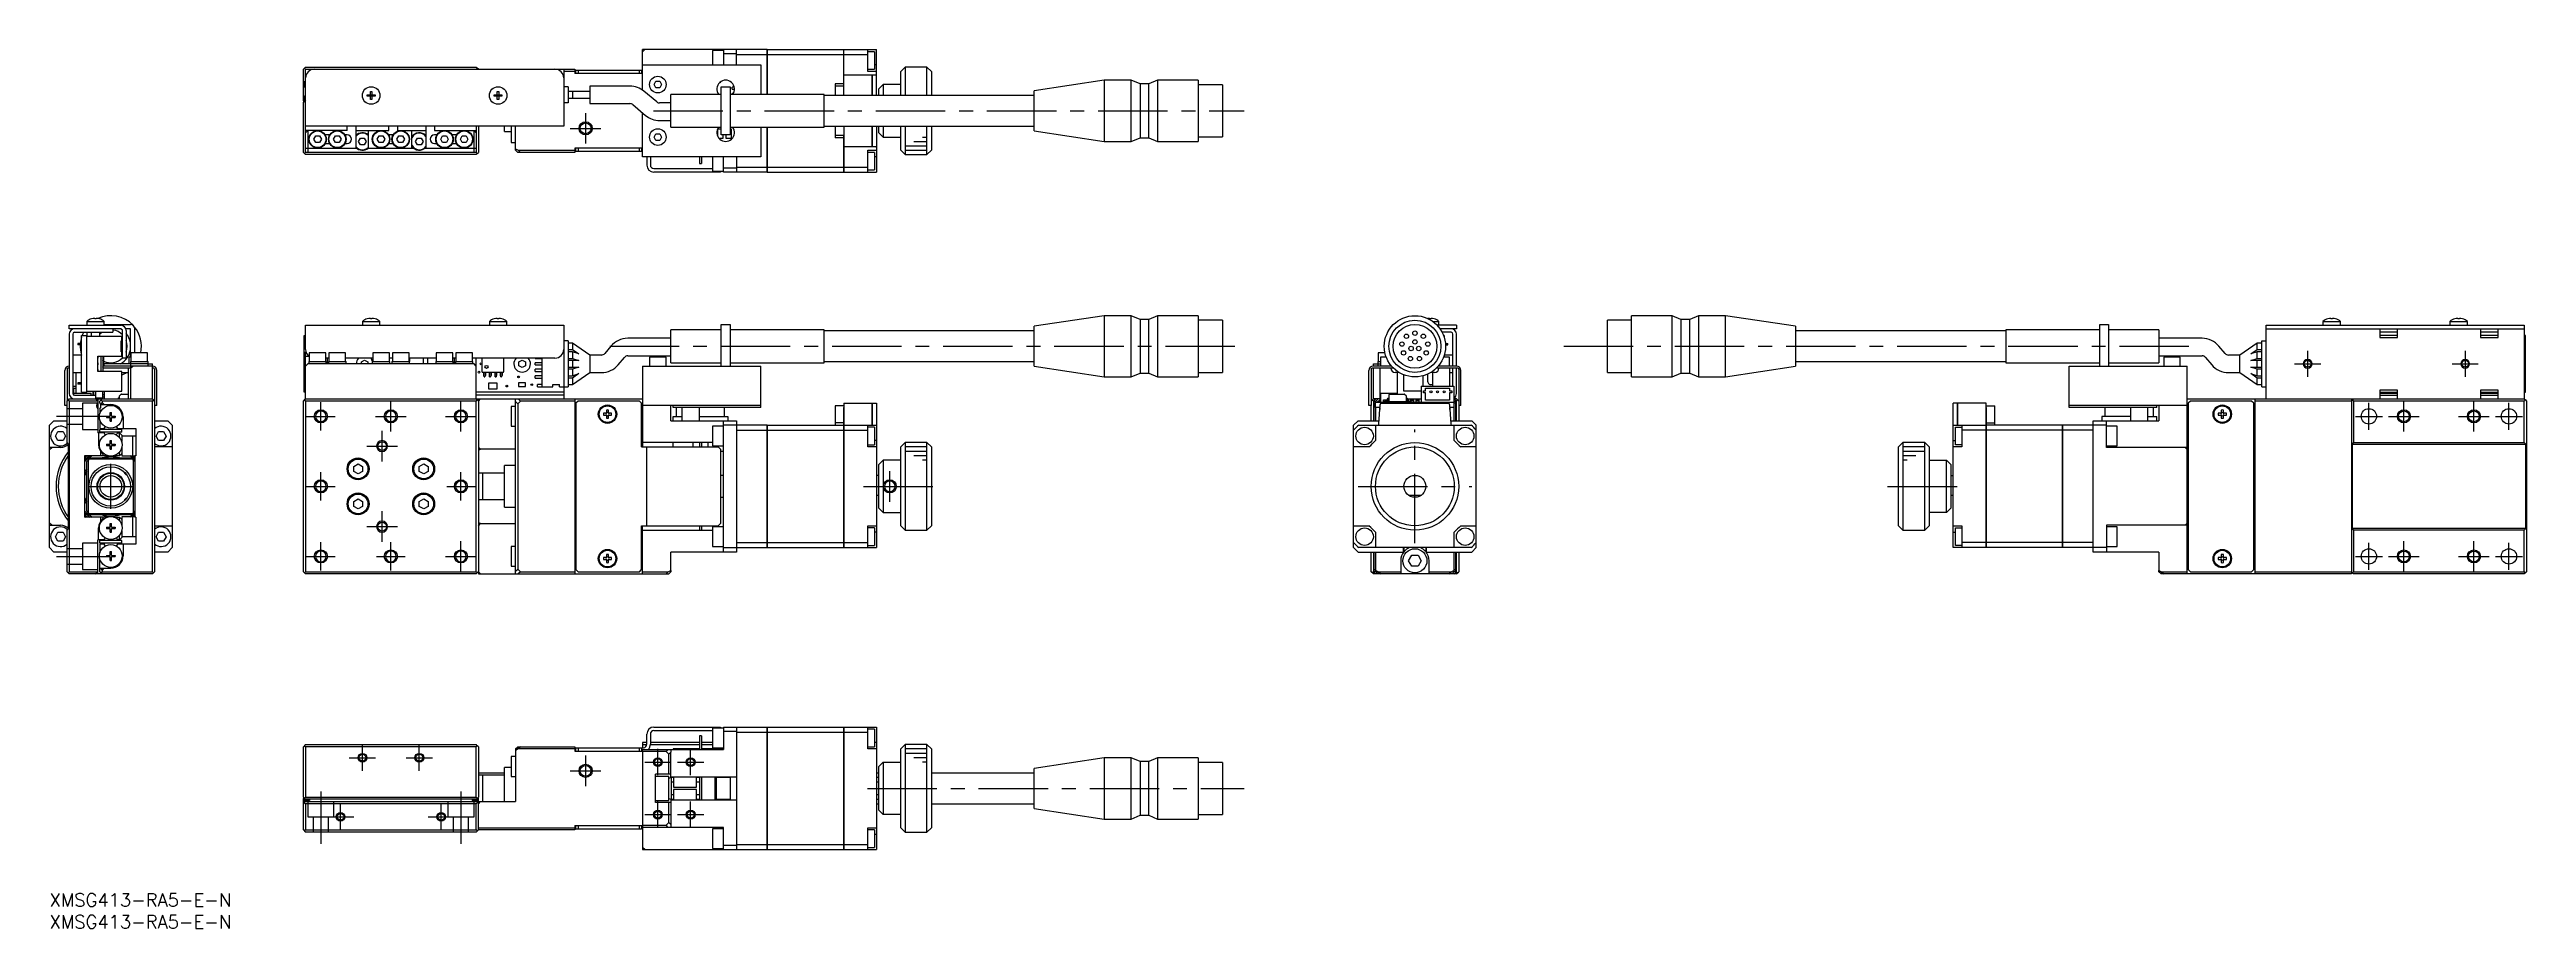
# Model space of a CAD drawing. Extents: x 0 to 566, y -8 to 193.
import ezdxf

# ---------------------------------------------------------------- set-up
doc = ezdxf.new("R2010")
doc.units = 0
doc.header["$LTSCALE"] = 0.5
doc.linetypes.add('CENTER', pattern=[50.8, 31.75, -6.35, 6.35, -6.35])
doc.linetypes.add('DASHED', pattern=[19.05, 12.7, -6.35])
for name, color, linetype in [('MSM_CENTER', 1, 'CENTER'), ('MSM_CONTINUOUS', 7, 'CONTINUOUS'), ('MSM_DASHED', 4, 'DASHED'), ('MSM_NARROW', 5, 'CONTINUOUS'), ('MSM_PART_NUMBER', 7, 'CONTINUOUS')]:
    doc.layers.add(name, color=color, linetype=linetype)
doc.styles.get("Standard").update_dxf_attribs({"font": 'txt.shx', "height": 1, "bigfont": 'bigfont.shx'})

# ---------------------------------------------------------------- blocks, each defined once
blk = doc.blocks.new('*U2')
at = {"layer": 'MSM_PART_NUMBER'}
blk.add_text('XMSG413-RA5-E-N', height=3, dxfattribs=at).set_placement((0, -3))
blk = doc.blocks.new('*U3')
at = {"layer": 'MSM_PART_NUMBER'}
blk.add_text('XMSG413-RA5-E-N', height=3, dxfattribs=at).set_placement((0, -8))

msp = doc.modelspace()

# ---------------------------------------------------------------- linework, layer by layer
at = {"layer": 'MSM_CENTER'}
for p, q in [((122.500001, 178.3), (122.500001, 171.3)), ((138.000001, 178.800001), (273.000001, 178.800001)), ((119.000001, 174.8), (126.000001, 174.8)), ((128.000001, 125.000001), (273.000001, 125.000001)), ((346.000001, 125.000001), (491.000001, 125.000001)), ((513.000001, 121.000001), (519.000001, 121.000001)), ((516.000001, 124.000001), (516.000001, 118.000001)), ((549.000001, 121.000001), (555.000001, 121.000001)), ((552.000001, 124.000001), (552.000001, 118.000001)), ((13.393954, 109.000001), (1.573791, 109.000001)), ((58.750001, 109.000001), (65.250001, 109.000001)), ((62.000001, 105.750001), (62.000001, 112.250001)), ((74.500001, 109.000001), (81.500001, 109.000001)), ((78.000001, 105.500001), (78.000001, 112.500001)), ((90.500001, 109.000001), (97.500001, 109.000001)), ((94.000001, 105.500001), (94.000001, 112.500001)), ((526.900001, 109.000001), (533.100001, 109.000001)), ((530.000001, 105.900001), (530.000001, 112.100001)), ((534.500001, 109.000001), (541.500001, 109.000001)), ((538.000001, 105.500001), (538.000001, 112.500001)), ((550.500001, 109.000001), (557.500001, 109.000001)), ((554.000001, 105.500001), (554.000001, 112.500001)), ((558.900001, 109.000001), (565.100001, 109.000001)), ((562.000001, 105.900001), (562.000001, 112.100001)), ((72.500001, 102.200001), (79.500001, 102.200001)), ((76.000001, 98.700001), (76.000001, 105.700001)), ((312.000001, 80.000001), (312.000001, 106.000001)), ((14.000001, 87.850001), (14.000001, 98.150001)), ((62.000001, 89.750001), (62.000001, 96.250001)), ((94.000001, 89.750001), (94.000001, 96.250001)), ((192.000001, 89.50013), (192.000001, 96.50013)), ((8.850001, 93.000001), (19.150001, 93.000001)), ((58.750001, 93.000001), (65.250001, 93.000001)), ((90.750001, 93.000001), (97.250001, 93.000001)), ((186.000001, 93.000001), (204.000001, 93.000001)), ((299.000001, 93.000001), (325.000001, 93.000001)), ((420.000001, 93.000001), (438.000001, 93.000001)), ((76.000001, 80.300001), (76.000001, 87.300001)), ((62.000001, 73.750001), (62.000001, 80.250001)), ((72.500001, 83.800001), (79.500001, 83.800001)), ((78.000001, 73.750001), (78.000001, 80.250001)), ((94.000001, 73.500001), (94.000001, 80.500001)), ((530.000001, 73.900001), (530.000001, 80.100001)), ((538.000001, 73.500001), (538.000001, 80.500001)), ((554.000001, 73.500001), (554.000001, 80.500001)), ((562.000001, 73.900001), (562.000001, 80.100001)), ((1.573791, 77.000001), (13.393954, 77.000001)), ((58.750001, 77.000001), (65.250001, 77.000001)), ((74.750001, 77.000001), (81.250001, 77.000001)), ((90.500001, 77.000001), (97.500001, 77.000001)), ((526.900001, 77.000001), (533.100001, 77.000001)), ((534.500001, 77.000001), (541.500001, 77.000001)), ((550.500001, 77.000001), (557.500001, 77.000001)), ((558.900001, 77.000001), (565.100001, 77.000001)), ((71.500001, 28.000001), (71.500001, 34.000001)), ((84.500001, 28.000001), (84.500001, 34.000001)), ((68.500001, 31.000001), (74.500001, 31.000001)), ((81.500001, 31.000001), (87.500001, 31.000001)), ((122.500001, 31.500001), (122.500001, 24.500001)), ((136.000001, 30), (142.000001, 30)), ((139.000001, 27), (139.000001, 33)), ((143.500001, 30), (149.500001, 30)), ((146.500001, 27), (146.500001, 33)), ((62.000001, 23.264857), (62.000001, 11.326492)), ((94.000001, 23.264857), (94.000001, 11.326492)), ((119.000001, 28.000001), (126.000001, 28.000001)), ((186.894707, 24), (273.000001, 24)), ((63.500001, 17.500001), (69.500001, 17.500001)), ((66.500001, 14.500001), (66.500001, 20.500001)), ((86.500001, 17.500001), (92.500001, 17.500001)), ((89.500001, 14.500001), (89.500001, 20.500001)), ((136.000001, 18), (142.000001, 18)), ((139.000001, 15), (139.000001, 21)), ((143.500001, 18), (149.500001, 18)), ((146.500001, 15), (146.500001, 21))]:
    msp.add_line(p, q, dxfattribs=at)
at = {"layer": 'MSM_CONTINUOUS'}
for p, q in [((135.500001, 183.538676), (135.500001, 192.800001)), ((135.500001, 192.300001), (136.000001, 192.800001)), ((163.990001, 192.800001), (135.500001, 192.800001)), ((151.500001, 192.550001), (151.500001, 189.300001)), ((154.000001, 192.550001), (151.500001, 192.550001)), ((154.000001, 192.800001), (154.000001, 189.300001)), ((157.000001, 189.300001), (157.000001, 192.800001)), ((163.990001, 182.550001), (163.990001, 192.800001)), ((164.000001, 192.790001), (163.990001, 192.790001)), ((164.000001, 192.800001), (181.490001, 192.800001)), ((164.000001, 192.800001), (164.000001, 182.550001)), ((181.490001, 184.453001), (181.490001, 192.800001)), ((181.500001, 192.790001), (181.490001, 192.790001)), ((181.500001, 182.300001), (181.500001, 192.800001)), ((181.500001, 192.800001), (189.000001, 192.800001)), ((187.000001, 187.800001), (187.000001, 192.800001)), ((189.000001, 182.300001), (189.000001, 192.800001)), ((58.500001, 188.8), (58.000001, 188.3)), ((58.000001, 181.1), (58.000001, 188.3)), ((58.500001, 188.3), (58.250001, 188.55)), ((58.500001, 188.8), (97.500001, 188.8)), ((58.500001, 188.3), (120.000001, 188.3)), ((58.500001, 169.3), (58.500001, 188.3)), ((97.750001, 188.55), (97.500001, 188.8)), ((97.750001, 188.55), (97.500001, 188.3)), ((98.000001, 188.3), (97.750001, 188.55)), ((117.500001, 188.3), (117.500001, 175.3)), ((120.000001, 187.8), (117.500001, 187.8)), ((120.000001, 188.3), (120.000001, 187.3)), ((135.500001, 187.3), (120.000001, 187.3)), ((120.300001, 187.3), (120.300001, 188.1)), ((120.300001, 188.1), (135.300001, 188.1)), ((120.800001, 188.1), (120.800001, 187.3)), ((134.800001, 187.3), (134.800001, 188.1)), ((135.300001, 188.1), (135.300001, 187.3)), ((135.500001, 189.300001), (162.500001, 189.300001)), ((157.000001, 191.800001), (154.000001, 191.800001)), ((157.000001, 191.645234), (163.990001, 191.645234)), ((162.500001, 189.300001), (162.500001, 182.550001)), ((164.000001, 191.64134), (163.990001, 191.64134)), ((164.000001, 191.645234), (181.490001, 191.645234)), ((181.500001, 191.64134), (181.490001, 191.64134)), ((181.500001, 191.645234), (187.000001, 191.645234)), ((181.500001, 187.050001), (187.990001, 187.050001)), ((188.500001, 192.300001), (187.000001, 192.300001)), ((187.000001, 188.300001), (188.500001, 188.300001)), ((189.000001, 187.800001), (187.000001, 187.800001)), ((187.990001, 182.300001), (187.990001, 187.050001)), ((188.000001, 187.040001), (187.990001, 187.040001)), ((188.000001, 187.050001), (188.000001, 182.300001)), ((188.000001, 187.050001), (188.800001, 187.050001)), ((188.500001, 192.300001), (188.500001, 188.300001)), ((189.000001, 189.300001), (188.500001, 189.300001)), ((188.800001, 187.029023), (188.800001, 187.050001)), ((189.000001, 187.029023), (188.800001, 187.029023)), ((195.500001, 188.800001), (194.500001, 187.800001)), ((194.500001, 182.300001), (194.500001, 187.800001)), ((195.500001, 188.800001), (195.500001, 182.300001)), ((200.500001, 188.800001), (195.500001, 188.800001)), ((200.500001, 182.300001), (200.500001, 188.800001)), ((201.500001, 187.800001), (200.500001, 188.800001)), ((201.500001, 187.800001), (201.500001, 182.300001)), ((58.000001, 181.8), (58.500001, 182.3)), ((58.500001, 181.8), (58.000001, 181.8)), ((58.000001, 181.6), (58.500001, 181.6)), ((58.500001, 181.3), (58.000001, 180.8)), ((58.200001, 185.5), (58.200001, 184.3)), ((58.200001, 185.5), (58.500001, 185.5)), ((58.200001, 184.3), (58.500001, 184.3)), ((58.500001, 181.4), (58.400001, 181.4)), ((72.613639, 182.12), (72.613639, 182.48)), ((72.613639, 182.48), (73.320001, 182.48)), ((73.320001, 182.12), (72.613639, 182.12)), ((73.320001, 183.186361), (73.680001, 183.186361)), ((73.320001, 182.48), (73.320001, 183.186361)), ((73.330373, 182.469628), (73.320001, 182.48)), ((73.330373, 182.130372), (73.320001, 182.12)), ((73.320001, 181.413639), (73.320001, 182.12)), ((73.680001, 181.413639), (73.320001, 181.413639)), ((73.330373, 182.469628), (73.669629, 182.469628)), ((73.330373, 182.130372), (73.330373, 182.469628)), ((73.669629, 182.130372), (73.330373, 182.130372)), ((73.669629, 182.469628), (73.680001, 182.48)), ((73.669629, 182.469628), (73.669629, 182.130372)), ((73.669629, 182.130372), (73.680001, 182.12)), ((73.680001, 183.186361), (73.680001, 182.48)), ((73.680001, 182.48), (74.386362, 182.48)), ((74.386362, 182.12), (73.680001, 182.12)), ((73.680001, 182.12), (73.680001, 181.413639)), ((74.386362, 182.48), (74.386362, 182.12)), ((101.613639, 182.48), (102.320001, 182.48)), ((101.613639, 182.12), (101.613639, 182.48)), ((102.320001, 182.12), (101.613639, 182.12)), ((102.320001, 183.186361), (102.680001, 183.186361)), ((102.320001, 182.48), (102.320001, 183.186361)), ((102.330373, 182.469628), (102.320001, 182.48)), ((102.330373, 182.130372), (102.320001, 182.12)), ((102.320001, 181.413639), (102.320001, 182.12)), ((102.680001, 181.413639), (102.320001, 181.413639)), ((102.330373, 182.469628), (102.669629, 182.469628)), ((102.330373, 182.130372), (102.330373, 182.469628)), ((102.669629, 182.130372), (102.330373, 182.130372)), ((102.669629, 182.469628), (102.680001, 182.48)), ((102.669629, 182.469628), (102.669629, 182.130372)), ((102.669629, 182.130372), (102.680001, 182.12)), ((102.680001, 183.186361), (102.680001, 182.48)), ((102.680001, 182.48), (103.386362, 182.48)), ((102.680001, 182.12), (102.680001, 181.413639)), ((103.386362, 182.12), (102.680001, 182.12)), ((103.386362, 182.48), (103.386362, 182.12)), ((118.500001, 184.3), (117.500001, 184.3)), ((118.500001, 184.3), (118.500001, 180.6)), ((123.500001, 183.2), (118.500001, 183.2)), ((118.500001, 181.7), (123.500001, 181.7)), ((119.500001, 183.2), (119.500001, 181.7)), ((123.500001, 184.45), (123.500001, 180.45)), ((132.622028, 184.45), (123.500001, 184.45)), ((138.759329, 180.82723), (135.835966, 183.280222)), ((138.133976, 184.800001), (138.566988, 185.550001)), ((138.566988, 184.050001), (138.133976, 184.800001)), ((138.566988, 185.550001), (139.433014, 185.550001)), ((139.433014, 184.050001), (138.566988, 184.050001)), ((139.433014, 185.550001), (139.866026, 184.800001)), ((139.866026, 184.800001), (139.433014, 184.050001)), ((142.000001, 175.050001), (142.000001, 182.550001)), ((153.500001, 182.550001), (142.000001, 182.550001)), ((153.500001, 184.300001), (155.500001, 184.300001)), ((153.500001, 173.300001), (153.500001, 184.300001)), ((155.500001, 184.300001), (155.500001, 173.300001)), ((177.000001, 182.550001), (155.500001, 182.550001)), ((156.000001, 183.725003), (156.000001, 184.225003)), ((156.454323, 184.225003), (156.000001, 184.225003)), ((156.000001, 183.725003), (156.498594, 183.725003)), ((156.000001, 182.550001), (156.000001, 182.725003)), ((156.18653, 182.725003), (156.000001, 182.725003)), ((177.000001, 175.050001), (177.000001, 182.550001)), ((225.000001, 182.300001), (177.000001, 182.300001)), ((179.500001, 184.953001), (179.500001, 182.300001)), ((181.490001, 184.953001), (179.500001, 184.953001)), ((181.500001, 184.453001), (179.500001, 184.453001)), ((189.500001, 183.800001), (190.500001, 184.800001)), ((189.500001, 182.300001), (189.500001, 183.800001)), ((190.500001, 184.800001), (190.500001, 182.300001)), ((194.500001, 184.800001), (190.500001, 184.800001)), ((241.000001, 185.800001), (225.000001, 183.370001)), ((225.000001, 174.230001), (225.000001, 183.370001)), ((241.000001, 185.800001), (241.000001, 171.800001)), ((247.200001, 185.800001), (241.000001, 185.800001)), ((247.200001, 171.800001), (247.200001, 185.800001)), ((249.200001, 184.950001), (247.200001, 185.800001)), ((249.200001, 184.950001), (249.200001, 172.650001)), ((251.200001, 184.950001), (249.200001, 184.950001)), ((253.200001, 185.800001), (251.200001, 184.950001)), ((251.200001, 172.650001), (251.200001, 184.950001)), ((253.200001, 185.800001), (253.200001, 171.800001)), ((262.500001, 185.800001), (253.200001, 185.800001)), ((262.500001, 185.800001), (262.500001, 171.800001)), ((268.000001, 184.750001), (262.500001, 184.750001)), ((268.000001, 184.750001), (268.000001, 172.850001)), ((58.100001, 181), (58.000001, 181.1)), ((58.000001, 169.3), (58.000001, 180.8)), ((58.100001, 180.9), (58.100001, 181.1)), ((58.500001, 180.8), (58.250001, 181.05)), ((118.500001, 180.6), (117.500001, 180.6)), ((123.500001, 180.45), (132.622028, 180.45)), ((133.264816, 180.216044), (136.188178, 177.763052)), ((135.500001, 168.300001), (135.500001, 178.340501)), ((142.000001, 180.593274), (139.402116, 180.593274)), ((139.402116, 176.593274), (142.000001, 176.593274)), ((117.500001, 175.3), (58.500001, 175.3)), ((58.500001, 173.8), (59.000001, 174.3)), ((68.000001, 174.3), (58.500001, 174.3)), ((58.500001, 170.3), (70.177125, 170.3)), ((59.000001, 174.3), (59.000001, 169.3)), ((60.383976, 172.3), (60.816988, 173.05)), ((60.816988, 171.55), (60.383976, 172.3)), ((60.816988, 173.05), (61.683014, 173.05)), ((61.683014, 171.55), (60.816988, 171.55)), ((61.683014, 173.05), (62.116026, 172.3)), ((62.116026, 172.3), (61.683014, 171.55)), ((64.01795, 173.3), (62.982052, 173.3)), ((62.982052, 171.3), (64.01795, 171.3)), ((64.883976, 172.3), (65.316988, 173.05)), ((65.316988, 171.55), (64.883976, 172.3)), ((65.316988, 173.05), (66.183014, 173.05)), ((66.183014, 171.55), (65.316988, 171.55)), ((66.183014, 173.05), (66.616026, 172.3)), ((66.616026, 172.3), (66.183014, 171.55)), ((68.000001, 173.3), (67.482052, 173.3)), ((67.482052, 171.3), (68.000001, 171.3)), ((68.000001, 174.3), (68.000001, 175.3)), ((70.000001, 175.3), (70.000001, 170.3)), ((70.000001, 174.3), (77.500001, 174.3)), ((70.633976, 171.8), (71.066988, 172.55)), ((71.066988, 171.05), (70.633976, 171.8)), ((71.066988, 172.55), (71.933014, 172.55)), ((71.933014, 171.05), (71.066988, 171.05)), ((71.933014, 172.55), (72.366026, 171.8)), ((72.366026, 171.8), (71.933014, 171.05)), ((72.800001, 174.3), (72.800001, 170.3)), ((72.800001, 170.3), (83.177125, 170.3)), ((74.883976, 172.3), (75.316988, 173.05)), ((75.316988, 171.55), (74.883976, 172.3)), ((75.316988, 173.05), (76.183014, 173.05)), ((76.183014, 171.55), (75.316988, 171.55)), ((76.183014, 173.05), (76.616026, 172.3)), ((76.616026, 172.3), (76.183014, 171.55)), ((78.51795, 173.3), (77.482052, 173.3)), ((77.482052, 171.3), (78.51795, 171.3)), ((77.500001, 174.3), (77.500001, 175.3)), ((79.383976, 172.3), (79.816988, 173.05)), ((79.816988, 171.55), (79.383976, 172.3)), ((79.500001, 175.3), (79.500001, 174.3)), ((79.500001, 174.3), (86.000001, 174.3)), ((79.816988, 173.05), (80.683014, 173.05)), ((80.683014, 171.55), (79.816988, 171.55)), ((80.683014, 173.05), (81.116026, 172.3)), ((81.116026, 172.3), (80.683014, 171.55)), ((82.800001, 170.3), (82.800001, 174.3)), ((83.633976, 171.8), (84.066988, 172.55)), ((84.066988, 171.05), (83.633976, 171.8)), ((84.066988, 172.55), (84.933014, 172.55)), ((84.933014, 171.05), (84.066988, 171.05)), ((84.933014, 172.55), (85.366026, 171.8)), ((85.366026, 171.8), (84.933014, 171.05)), ((85.822877, 170.3), (97.500001, 170.3)), ((86.000001, 175.3), (86.000001, 170.3)), ((88.000001, 175.3), (88.000001, 174.3)), ((88.000001, 174.3), (97.500001, 174.3)), ((88.51795, 173.3), (88.000001, 173.3)), ((88.000001, 171.3), (88.51795, 171.3)), ((89.383976, 172.3), (89.816988, 173.05)), ((89.816988, 171.55), (89.383976, 172.3)), ((89.816988, 173.05), (90.683014, 173.05)), ((90.683014, 171.55), (89.816988, 171.55)), ((90.683014, 173.05), (91.116026, 172.3)), ((91.116026, 172.3), (90.683014, 171.55)), ((93.01795, 173.3), (91.982052, 173.3)), ((91.982052, 171.3), (93.01795, 171.3)), ((93.883976, 172.3), (94.316988, 173.05)), ((94.316988, 171.55), (93.883976, 172.3)), ((94.316988, 173.05), (95.183014, 173.05)), ((95.183014, 171.55), (94.316988, 171.55)), ((95.183014, 173.05), (95.616026, 172.3)), ((95.616026, 172.3), (95.183014, 171.55)), ((97.000001, 169.3), (97.000001, 174.3)), ((97.000001, 174.3), (97.500001, 173.8)), ((97.500001, 175.3), (97.500001, 169.3)), ((98.000001, 175.3), (98.000001, 169.3)), ((104.000001, 174.05), (104.000001, 175.3)), ((104.000001, 174.05), (105.500001, 174.05)), ((105.500001, 175.3), (105.500001, 171.55)), ((105.500001, 171.55), (106.500001, 171.55)), ((106.500001, 169.8), (106.500001, 175.3)), ((106.500001, 170.106186), (107.112373, 169.8)), ((135.500001, 170.3), (120.000001, 170.3)), ((120.000001, 170.3), (120.000001, 169.3)), ((120.300001, 169.5), (120.300001, 170.3)), ((120.800001, 170.3), (120.800001, 169.5)), ((134.800001, 169.5), (134.800001, 170.3)), ((135.300001, 170.3), (135.300001, 169.5)), ((138.133976, 172.800001), (138.566988, 173.550001)), ((138.566988, 172.050001), (138.133976, 172.800001)), ((138.566988, 173.550001), (139.433014, 173.550001)), ((139.433014, 172.050001), (138.566988, 172.050001)), ((139.433014, 173.550001), (139.866026, 172.800001)), ((139.866026, 172.800001), (139.433014, 172.050001)), ((142.000001, 175.050001), (153.500001, 175.050001)), ((152.667501, 174.577503), (152.667501, 172.998787)), ((153.500001, 174.577503), (152.667501, 174.577503)), ((152.917124, 172.577503), (153.917501, 172.577503)), ((155.500001, 173.300001), (153.500001, 173.300001)), ((153.917501, 172.577503), (153.917501, 173.300001)), ((154.572501, 173.300001), (154.572501, 172.577503)), ((154.572501, 172.577503), (155.822501, 172.577503)), ((155.500001, 175.050001), (177.000001, 175.050001)), ((155.822501, 174.577503), (155.500001, 174.577503)), ((155.822501, 172.577503), (155.822501, 174.577503)), ((162.500001, 175.050001), (162.500001, 168.300001)), ((163.990001, 164.800001), (163.990001, 175.050001)), ((164.000001, 175.050001), (164.000001, 164.800001)), ((177.000001, 175.300001), (225.000001, 175.300001)), ((179.500001, 175.300001), (179.500001, 172.647001)), ((181.500001, 173.147001), (179.500001, 173.147001)), ((181.490001, 172.647001), (179.500001, 172.647001)), ((181.490001, 164.800001), (181.490001, 173.147001)), ((181.500001, 175.300001), (181.500001, 164.800001)), ((187.990001, 170.550001), (181.500001, 170.550001)), ((187.000001, 169.800001), (189.000001, 169.800001)), ((187.000001, 164.800001), (187.000001, 169.800001)), ((187.990001, 170.550001), (187.990001, 175.300001)), ((188.000001, 170.560001), (187.990001, 170.560001)), ((188.000001, 175.300001), (188.000001, 170.550001)), ((188.800001, 170.550001), (188.000001, 170.550001)), ((188.800001, 170.570979), (189.000001, 170.570979)), ((188.800001, 170.550001), (188.800001, 170.570979)), ((189.000001, 175.300001), (189.000001, 164.800001)), ((189.500001, 173.800001), (189.500001, 175.300001)), ((190.500001, 172.800001), (189.500001, 173.800001)), ((190.500001, 175.300001), (190.500001, 172.800001)), ((190.500001, 172.800001), (194.500001, 172.800001)), ((194.500001, 169.800001), (194.500001, 175.300001)), ((194.500001, 169.800001), (195.500001, 168.800001)), ((195.500001, 175.300001), (195.500001, 168.800001)), ((200.500001, 168.800001), (200.500001, 175.300001)), ((200.500001, 168.800001), (201.500001, 169.800001)), ((201.500001, 175.300001), (201.500001, 169.800001)), ((225.000001, 174.230001), (241.000001, 171.800001)), ((241.000001, 171.800001), (247.200001, 171.800001)), ((247.200001, 171.800001), (249.200001, 172.650001)), ((249.200001, 172.650001), (251.200001, 172.650001)), ((251.200001, 172.650001), (253.200001, 171.800001)), ((253.200001, 171.800001), (262.500001, 171.800001)), ((262.500001, 172.850001), (268.000001, 172.850001)), ((58.000001, 169.3), (58.500001, 168.8)), ((58.250001, 169.05), (58.500001, 169.3)), ((97.500001, 169.3), (58.500001, 169.3)), ((97.500001, 168.8), (58.500001, 168.8)), ((97.500001, 169.3), (97.750001, 169.05)), ((97.500001, 168.8), (97.750001, 169.05)), ((97.750001, 169.05), (98.000001, 169.3)), ((107.000001, 169.3), (106.500001, 169.8)), ((120.000001, 169.3), (107.000001, 169.3)), ((107.112373, 169.8), (120.000001, 169.8)), ((107.112373, 169.8), (107.612373, 169.3)), ((135.500001, 169.5), (120.300001, 169.5)), ((162.500001, 168.300001), (135.500001, 168.300001)), ((136.500001, 168.300001), (136.500001, 166.4)), ((137.300001, 168.300001), (137.300001, 166.4)), ((138.100001, 165.6), (151.500001, 165.6)), ((153.300001, 164.8), (138.100001, 164.8)), ((148.500001, 168.300001), (148.500001, 166.800001)), ((148.500001, 166.800001), (149.000001, 166.800001)), ((149.000001, 168.300001), (149.000001, 166.800001)), ((151.500001, 168.300001), (151.500001, 165.050001)), ((151.500001, 165.050001), (154.000001, 165.050001)), ((152.800001, 164.8), (152.800001, 165.050001)), ((153.300001, 165.050001), (153.300001, 164.8)), ((154.000001, 164.800001), (154.000001, 168.300001)), ((154.000001, 165.800001), (157.000001, 165.800001)), ((163.990001, 164.800001), (154.000001, 164.800001)), ((157.000001, 168.300001), (157.000001, 164.800001)), ((157.000001, 165.954768), (163.990001, 165.954768)), ((164.000001, 165.958661), (163.990001, 165.958661)), ((164.000001, 164.810001), (163.990001, 164.810001)), ((164.000001, 165.954768), (181.490001, 165.954768)), ((164.000001, 164.800001), (181.490001, 164.800001)), ((181.500001, 165.958661), (181.490001, 165.958661)), ((181.500001, 164.810001), (181.490001, 164.810001)), ((181.500001, 165.954768), (187.000001, 165.954768)), ((181.500001, 164.800001), (189.000001, 164.800001)), ((188.500001, 169.300001), (187.000001, 169.300001)), ((187.000001, 165.300001), (188.500001, 165.300001)), ((188.500001, 169.300001), (188.500001, 165.300001)), ((189.000001, 168.300001), (188.500001, 168.300001)), ((195.500001, 168.800001), (200.500001, 168.800001)), ((8.500001, 130.698001), (12.500001, 130.698001)), ((8.500001, 130.698001), (8.500001, 129.800001)), ((9.61364, 131.269523), (9.611385, 131.274146)), ((10.320001, 131.269523), (10.320001, 131.38986)), ((10.680001, 131.269523), (10.320001, 131.269523)), ((10.680001, 131.38986), (10.680001, 131.269523)), ((11.388617, 131.274146), (11.386363, 131.269523)), ((12.500001, 129.800001), (12.500001, 130.698001)), ((71.500001, 130.698001), (75.500001, 130.698001)), ((71.500001, 130.698001), (71.500001, 129.800001)), ((72.613639, 131.269523), (72.611385, 131.274146)), ((73.320001, 131.269523), (73.320001, 131.38986)), ((73.680001, 131.269523), (73.320001, 131.269523)), ((73.680001, 131.38986), (73.680001, 131.269523)), ((74.388617, 131.274146), (74.386362, 131.269523)), ((75.500001, 129.800001), (75.500001, 130.698001)), ((100.500001, 130.698001), (104.500001, 130.698001)), ((100.500001, 130.698001), (100.500001, 129.800001)), ((101.613639, 131.269523), (101.611385, 131.274146)), ((102.320001, 131.269523), (102.320001, 131.38986)), ((102.680001, 131.269523), (102.320001, 131.269523)), ((102.680001, 131.38986), (102.680001, 131.269523)), ((103.388617, 131.274146), (103.386362, 131.269523)), ((104.500001, 129.800001), (104.500001, 130.698001)), ((241.000001, 132.000001), (225.000001, 129.570001)), ((241.000001, 132.000001), (241.000001, 118.000001)), ((247.200001, 132.000001), (241.000001, 132.000001)), ((247.200001, 118.000001), (247.200001, 132.000001)), ((249.200001, 131.150001), (247.200001, 132.000001)), ((249.200001, 131.150001), (249.200001, 118.850001)), ((251.200001, 131.150001), (249.200001, 131.150001)), ((253.200001, 132.000001), (251.200001, 131.150001)), ((251.200001, 118.850001), (251.200001, 131.150001)), ((253.200001, 132.000001), (253.200001, 118.000001)), ((262.500001, 132.000001), (253.200001, 132.000001)), ((262.500001, 132.000001), (262.500001, 118.000001)), ((268.000001, 130.950001), (262.500001, 130.950001)), ((268.000001, 130.950001), (268.000001, 119.050001)), ((315.32, 131.269523), (315.32, 131.38986)), ((315.68, 131.269523), (315.32, 131.269523)), ((315.68, 131.38986), (315.68, 131.269523)), ((316.066057, 130.698001), (317.5, 130.698001)), ((316.388616, 131.274146), (316.386362, 131.269523)), ((317.5, 129.800001), (317.5, 130.698001)), ((356.000001, 119.050001), (356.000001, 130.950001)), ((361.500001, 130.950001), (356.000001, 130.950001)), ((361.500001, 118.000001), (361.500001, 132.000001)), ((370.800001, 132.000001), (361.500001, 132.000001)), ((370.800001, 118.000001), (370.800001, 132.000001)), ((372.800001, 131.150001), (370.800001, 132.000001)), ((372.800001, 131.150001), (372.800001, 118.850001)), ((374.800001, 131.150001), (372.800001, 131.150001)), ((376.800001, 132.000001), (374.800001, 131.150001)), ((374.800001, 118.850001), (374.800001, 131.150001)), ((376.800001, 132.000001), (376.800001, 118.000001)), ((383.000001, 132.000001), (376.800001, 132.000001)), ((383.000001, 118.000001), (383.000001, 132.000001)), ((399.000001, 129.570001), (383.000001, 132.000001)), ((519.500001, 130.698001), (523.500001, 130.698001)), ((519.500001, 130.698001), (519.500001, 129.800001)), ((520.613639, 131.269523), (520.611385, 131.274146)), ((521.320001, 131.269523), (521.320001, 131.38986)), ((521.680001, 131.269523), (521.320001, 131.269523)), ((521.680001, 131.38986), (521.680001, 131.269523)), ((522.388617, 131.274146), (522.386362, 131.269523)), ((523.500001, 129.800001), (523.500001, 130.698001)), ((548.500001, 130.698001), (552.500001, 130.698001)), ((548.500001, 130.698001), (548.500001, 129.800001)), ((549.613639, 131.269523), (549.611385, 131.274146)), ((550.320001, 131.269523), (550.320001, 131.38986)), ((550.680001, 131.269523), (550.320001, 131.269523)), ((550.680001, 131.38986), (550.680001, 131.269523)), ((551.388617, 131.274146), (551.386362, 131.269523)), ((552.500001, 129.800001), (552.500001, 130.698001)), ((4.500001, 129.000001), (4.500001, 129.800001)), ((4.500001, 129.800001), (16.300001, 129.800001)), ((16.200001, 129.000001), (4.500001, 129.000001)), ((4.500001, 127.800001), (4.500001, 114.200001)), ((5.300001, 127.800001), (5.300001, 114.200001)), ((5.700001, 128.200001), (14.500001, 128.200001)), ((6.500001, 125.625001), (6.500001, 125.375001)), ((7.300001, 125.625001), (6.500001, 125.625001)), ((7.300001, 125.375001), (6.500001, 125.375001)), ((7.300001, 114.500001), (7.300001, 127.500001)), ((7.300001, 127.500001), (8.500001, 127.500001)), ((8.5, 128.200001), (8.5, 127.500001)), ((8.500001, 114.500001), (8.500001, 127.500001)), ((16.500001, 127.250001), (8.500001, 127.250001)), ((9.500001, 127.300001), (9.5, 127.250001)), ((9.500001, 128.199982), (9.500001, 127.300001)), ((9.500001, 127.300001), (11.500001, 127.300001)), ((9.500001, 127.300001), (9.550001, 127.250001)), ((11.450001, 127.250001), (11.500001, 127.300001)), ((11.500001, 127.300001), (11.500001, 128.199982)), ((12.500001, 130.000001), (18.5, 130.000001)), ((14.500001, 129.000001), (14.500001, 128.200001)), ((16.400001, 123.750001), (16.400001, 126.250001)), ((16.500001, 126.250001), (16.400001, 126.250001)), ((16.400001, 125.450001), (16.500001, 125.450001)), ((16.400001, 125.075001), (16.500001, 125.075001)), ((16.400001, 124.925001), (16.500001, 124.925001)), ((16.400001, 124.550001), (16.500001, 124.550001)), ((16.500001, 126.250001), (16.500001, 127.250001)), ((16.500001, 124.550001), (16.500001, 125.450001)), ((16.700001, 122.300001), (16.700001, 128.500001)), ((18.5, 129.000001), (17.431372, 129.000001)), ((17.500001, 128.600001), (17.500001, 122.300001)), ((18.5, 122.500001), (18.5, 129.000001)), ((19.5, 123.500001), (19.5, 129.000001)), ((58.200001, 114.500001), (58.200001, 127.500001)), ((58.200001, 127.500001), (58.500001, 127.500001)), ((58.500001, 124.300001), (58.500001, 129.800001)), ((58.500001, 129.800001), (117.500001, 129.800001)), ((117.500001, 129.800001), (117.500001, 113.000001)), ((118.500001, 126.250001), (117.500001, 126.250001)), ((118.500001, 126.250001), (118.500001, 115.750001)), ((119.500001, 125.750001), (118.500001, 125.750001)), ((119.500001, 125.750001), (119.500001, 124.250001)), ((123.500001, 123.000001), (119.500001, 125.750001)), ((128.28264, 125.044162), (126.867122, 123.357214)), ((142.000001, 126.830224), (132.112862, 126.830224)), ((142.000001, 121.250001), (142.000001, 128.750001)), ((153.500001, 128.750001), (142.000001, 128.750001)), ((153.500001, 130.000001), (155.500001, 130.000001)), ((153.500001, 120.500001), (153.500001, 130.000001)), ((155.500001, 130.000001), (155.500001, 120.500001)), ((177.000001, 128.750001), (155.500001, 128.750001)), ((177.000001, 121.250001), (177.000001, 128.750001)), ((225.000001, 128.500001), (177.000001, 128.500001)), ((225.000001, 120.430001), (225.000001, 129.570001)), ((321.5, 129.800001), (317.100001, 129.800001)), ((321.5, 129.000001), (317.744564, 129.000001)), ((320.3, 128.200001), (318.225754, 128.200001)), ((318.7, 127.500001), (318.53835, 127.500001)), ((318.7, 127.500001), (318.7, 127.027318)), ((318.972044, 125.625001), (319.5, 125.625001)), ((318.98995, 125.375001), (319.5, 125.375001)), ((319.5, 125.375001), (319.5, 125.625001)), ((320.7, 120.500001), (320.7, 127.800001)), ((321.5, 129.800001), (321.5, 129.000001)), ((321.5, 120.500001), (321.5, 127.800001)), ((399.000001, 129.570001), (399.000001, 120.430001)), ((447.000001, 128.500001), (399.000001, 128.500001)), ((447.000001, 128.750001), (447.000001, 121.250001)), ((468.500001, 128.750001), (447.000001, 128.750001)), ((468.500001, 120.500001), (468.500001, 130.000001)), ((468.500001, 130.000001), (470.500001, 130.000001)), ((470.500001, 130.000001), (470.500001, 120.500001)), ((482.000001, 128.750001), (470.500001, 128.750001)), ((482.000001, 128.750001), (482.000001, 121.250001)), ((491.88714, 126.830224), (482.000001, 126.830224)), ((497.132879, 123.357214), (495.717362, 125.044162)), ((504.500001, 125.750001), (500.500001, 123.000001)), ((504.500001, 124.250001), (504.500001, 125.750001)), ((505.500001, 125.750001), (504.500001, 125.750001)), ((505.500001, 115.750001), (505.500001, 126.250001)), ((505.500001, 126.250001), (506.500001, 126.250001)), ((506.500001, 129.800001), (565.500001, 129.800001)), ((506.500001, 113.000001), (506.500001, 129.800001)), ((506.500001, 129.000001), (565.500001, 129.000001)), ((532.500001, 129.000001), (532.500001, 127.000001)), ((536.500001, 128.200001), (532.500001, 128.200001)), ((536.500001, 127.500001), (532.500001, 127.500001)), ((532.500001, 127.000001), (536.500001, 127.000001)), ((536.500001, 127.000001), (536.500001, 129.000001)), ((555.500001, 129.000001), (555.500001, 127.000001)), ((559.500001, 128.200001), (555.500001, 128.200001)), ((559.500001, 127.500001), (555.500001, 127.500001)), ((555.500001, 127.000001), (559.500001, 127.000001)), ((559.500001, 127.000001), (559.500001, 129.000001)), ((565.500001, 129.800001), (565.500001, 113.000001)), ((565.800001, 127.500001), (565.500001, 127.500001)), ((565.800001, 114.500001), (565.800001, 127.500001)), ((3.5, 111.500001), (3.5, 119.500001)), ((4, 119.800001), (4.000001, 112.500001)), ((4.499982, 120.000001), (4.2, 120.000001)), ((7.300001, 123.000001), (5.300001, 123.000001)), ((5.300001, 119.000001), (7.300001, 119.000001)), ((6, 119.000001), (6, 114.300001)), ((11.000001, 122.750001), (16.500001, 122.750001)), ((11.000001, 119.250001), (11.000001, 122.750001)), ((16.500001, 119.250001), (11.000001, 119.250001)), ((11.700001, 122.750001), (11.700001, 119.250001)), ((12.200001, 122.750001), (12.200001, 119.250001)), ((18.500001, 120.000001), (12.200001, 120.000001)), ((23.500001, 120.500001), (12.286493, 120.500001)), ((12.350001, 122.750001), (12.350001, 121.000001)), ((12.500001, 120.500001), (12.500001, 121.000003)), ((22.500001, 121.000003), (12.500001, 121.000003)), ((16.500001, 123.750001), (16.400001, 123.750001)), ((16.500001, 122.750001), (16.500001, 123.750001)), ((16.500001, 114.750001), (16.500001, 119.250001)), ((16.500001, 119.000001), (18, 119.000001)), ((17.500001, 122.300001), (16.700001, 122.300001)), ((18, 120.000001), (18, 113.000001)), ((18.600001, 122.500001), (18.1, 122.500001)), ((18.1, 122.500001), (18.1, 121.000003)), ((18.500001, 121.500001), (22.500001, 121.500001)), ((18.500001, 121.500001), (18.500001, 113.000001)), ((18.500001, 120.000001), (19.000001, 120.500001)), ((22.400001, 123.500001), (18.600001, 123.500001)), ((18.600001, 123.500001), (18.600001, 121.500001)), ((22.400001, 121.500001), (22.400001, 123.500001)), ((22.500001, 120.500001), (22.500001, 121.500001)), ((22.500001, 121.000001), (23.500001, 121.000001)), ((23.500001, 113.000001), (23.500001, 121.000001)), ((23.8, 120.000001), (23.500001, 120.000001)), ((24, 119.800001), (24, 112.500002)), ((24.5, 111.500001), (24.5, 119.500001)), ((58.500001, 113.000001), (58.500001, 123.750001)), ((58.577112, 123.750001), (58.500001, 123.750001)), ((58.500001, 122.750001), (59.236078, 122.750001)), ((59.000001, 121.000001), (58.500001, 120.500001)), ((97.000001, 121.000001), (59.000001, 121.000001)), ((59.250001, 121.500001), (63.250001, 121.500001)), ((59.250001, 121.500001), (59.250001, 121.000001)), ((63.150001, 123.500001), (59.350001, 123.500001)), ((59.350001, 123.500001), (59.350001, 121.500001)), ((63.150001, 121.500001), (63.150001, 123.500001)), ((63.850001, 122.300001), (63.150001, 122.300001)), ((63.250001, 121.000001), (63.250001, 121.500001)), ((63.500001, 121.000001), (63.500001, 122.300001)), ((63.750001, 121.500001), (67.750001, 121.500001)), ((63.750001, 121.500001), (63.750001, 121.000001)), ((67.650001, 123.500001), (63.850001, 123.500001)), ((63.850001, 123.500001), (63.850001, 121.500001)), ((67.650001, 121.500001), (67.650001, 123.500001)), ((73.850001, 122.300001), (67.650001, 122.300001)), ((67.665001, 121.500001), (67.665001, 122.300001)), ((67.750001, 121.000001), (67.750001, 121.500001)), ((71.250001, 121.433014), (72.000001, 121.866027)), ((71.250001, 121.000001), (71.250001, 121.433014)), ((72.000001, 121.866027), (72.750001, 121.433014)), ((72.750001, 121.433014), (72.750001, 121.000001)), ((73.750001, 121.500001), (77.750001, 121.500001)), ((73.750001, 121.500001), (73.750001, 121.000001)), ((77.650001, 123.500001), (73.850001, 123.500001)), ((73.850001, 123.500001), (73.850001, 121.500001)), ((77.650001, 121.500001), (77.650001, 123.500001)), ((78.350001, 122.300001), (77.650001, 122.300001)), ((77.750001, 121.000001), (77.750001, 121.500001)), ((78.250001, 121.500001), (82.250001, 121.500001)), ((78.250001, 121.500001), (78.250001, 121.000001)), ((82.150001, 123.500001), (78.350001, 123.500001)), ((78.350001, 123.500001), (78.350001, 121.500001)), ((82.150001, 121.500001), (82.150001, 123.500001)), ((88.350001, 122.300001), (82.150001, 122.300001)), ((82.245001, 122.300001), (82.245001, 121.500001)), ((82.250001, 121.000001), (82.250001, 121.500001)), ((85.445001, 121.000001), (85.445001, 122.300001)), ((86.372501, 122.300001), (86.372501, 121.000001)), ((88.250001, 121.500001), (92.250001, 121.500001)), ((88.250001, 121.500001), (88.250001, 121.000001)), ((92.150001, 123.500001), (88.350001, 123.500001)), ((88.350001, 123.500001), (88.350001, 121.500001)), ((92.150001, 121.500001), (92.150001, 123.500001)), ((92.850001, 122.300001), (92.150001, 122.300001)), ((92.250001, 121.000001), (92.250001, 121.500001)), ((92.500001, 121.000001), (92.500001, 122.300001)), ((92.750001, 121.500001), (96.750001, 121.500001)), ((92.750001, 121.500001), (92.750001, 121.000001)), ((96.650001, 123.500001), (92.850001, 123.500001)), ((92.850001, 123.500001), (92.850001, 121.500001)), ((96.650001, 121.500001), (96.650001, 123.500001)), ((115.500001, 122.300001), (96.650001, 122.300001)), ((96.750001, 121.000001), (96.750001, 121.500001)), ((97.500001, 120.500001), (97.000001, 121.000001)), ((97.500001, 113.000001), (97.500001, 122.300001)), ((98.855001, 119.150001), (98.855001, 122.300001)), ((103.655001, 119.050001), (98.955001, 119.050001)), ((99.185001, 119.050001), (99.185001, 118.316397)), ((99.615001, 119.050001), (99.615001, 118.316397)), ((100.455001, 119.050001), (100.455001, 118.316397)), ((100.885001, 119.050001), (100.885001, 118.316397)), ((101.725001, 119.050001), (101.725001, 118.316397)), ((102.155001, 119.050001), (102.155001, 118.316397)), ((102.995001, 119.050001), (102.995001, 118.316397)), ((103.425001, 119.050001), (103.425001, 118.316397)), ((103.755001, 122.300001), (103.755001, 119.150001)), ((107.250001, 121.433014), (108.000001, 121.866027)), ((107.250001, 120.566989), (107.250001, 121.433014)), ((108.000001, 120.133976), (107.250001, 120.566989)), ((108.000001, 121.866027), (108.750001, 121.433014)), ((108.750001, 120.566989), (108.000001, 120.133976)), ((108.750001, 121.433014), (108.750001, 120.566989)), ((111.000001, 122.250001), (111.000001, 122.300001)), ((111.000001, 122.250001), (112.500001, 122.250001)), ((111.000001, 120.750001), (111.000001, 121.250001)), ((112.500001, 121.250001), (111.000001, 121.250001)), ((111.000001, 120.750001), (112.500001, 120.750001)), ((111.000001, 119.250001), (111.000001, 119.750001)), ((112.500001, 119.750001), (111.000001, 119.750001)), ((111.000001, 119.250001), (112.500001, 119.250001)), ((112.500001, 122.300001), (112.500001, 115.750001)), ((118.500001, 124.250001), (119.500001, 124.250001)), ((119.500001, 123.750001), (118.500001, 123.750001)), ((118.500001, 122.250001), (119.500001, 122.250001)), ((120.954546, 121.750001), (118.500001, 121.750001)), ((118.500001, 120.250001), (120.954546, 120.250001)), ((119.500001, 119.750001), (118.500001, 119.750001)), ((119.500001, 124.250001), (120.954546, 123.250001)), ((119.500001, 123.750001), (119.500001, 122.250001)), ((120.954546, 123.250001), (119.500001, 123.750001)), ((119.500001, 122.250001), (120.954546, 121.750001)), ((119.500001, 121.750001), (119.500001, 120.250001)), ((120.954546, 120.250001), (119.500001, 119.750001)), ((119.500001, 119.750001), (119.500001, 118.250001)), ((119.500001, 116.250001), (123.500001, 119.000001)), ((123.500001, 123.000001), (123.500001, 119.000001)), ((126.101078, 123.000001), (123.500001, 123.000001)), ((123.500001, 119.000001), (126.101078, 119.000001)), ((129.9313, 120.786063), (131.346817, 122.473011)), ((132.112862, 122.830224), (142.000001, 122.830224)), ((135.500001, 120.500001), (162.500001, 120.500001)), ((135.500001, 120.500001), (135.500001, 102.000001)), ((140.900001, 122.500001), (137.100001, 122.500001)), ((137.100001, 122.500001), (137.100001, 120.500001)), ((140.900001, 120.500001), (140.900001, 122.500001)), ((142.000001, 121.250001), (153.500001, 121.250001)), ((155.500001, 121.250001), (177.000001, 121.250001)), ((162.500001, 111.000001), (162.500001, 120.500001)), ((177.000001, 121.500001), (225.000001, 121.500001)), ((225.000001, 120.430001), (241.000001, 118.000001)), ((262.500001, 119.050001), (268.000001, 119.050001)), ((301.500001, 111.500001), (301.500001, 119.500001)), ((302.000001, 119.800001), (302.000001, 111.500001)), ((307.101022, 120.000001), (302.200001, 120.000001)), ((302.5, 121.000001), (304.100001, 121.000001)), ((302.5, 120.500001), (302.5, 121.000001)), ((302.5, 113.000001), (302.5, 120.000001)), ((306.638099, 120.500001), (302.500001, 120.500001)), ((303.5, 121.500001), (304.100001, 121.500001)), ((303.5, 121.500001), (303.5, 120.500001)), ((305.162604, 123.500001), (303.6, 123.500001)), ((303.6, 123.500001), (303.6, 121.500001)), ((304.000001, 120.000001), (304.000001, 113.000001)), ((305.461653, 122.500001), (304.100001, 122.500001)), ((304.100001, 122.500001), (304.100001, 120.500001)), ((306.500001, 120.669874), (306.500001, 120.500001)), ((308.39445, 119.000001), (307.500001, 119.000001)), ((308.000001, 114.080001), (308.000001, 119.000001)), ((316.500001, 119.000001), (315.605553, 119.000001)), ((316.000001, 119.000001), (316.000001, 115.900001)), ((321.800001, 120.000001), (316.898981, 120.000001)), ((321.500001, 120.500001), (317.361904, 120.500001)), ((317.500001, 120.500001), (317.500001, 120.669874)), ((319.900001, 122.500001), (318.53835, 122.500001)), ((318.7, 122.972685), (318.7, 122.500001)), ((320.7, 123.000001), (318.708205, 123.000001)), ((319.900001, 120.500001), (319.900001, 122.500001)), ((320.000001, 115.900001), (320.000001, 120.000001)), ((320.000001, 119.000001), (320.7, 119.000001)), ((320.7, 115.900001), (320.7, 120.000001)), ((321.5, 114.200001), (321.5, 120.000001)), ((322.000001, 119.800001), (322.000001, 111.500001)), ((322.500001, 111.500001), (322.500001, 119.500001)), ((356.000001, 119.050001), (361.500001, 119.050001)), ((383.000001, 118.000001), (399.000001, 120.430001)), ((399.000001, 121.500001), (447.000001, 121.500001)), ((447.000001, 121.250001), (468.500001, 121.250001)), ((461.500001, 120.500001), (488.500001, 120.500001)), ((461.500001, 111.000001), (461.500001, 120.500001)), ((470.500001, 121.250001), (482.000001, 121.250001)), ((482.000001, 122.830224), (491.88714, 122.830224)), ((486.900001, 122.500001), (483.100001, 122.500001)), ((483.100001, 122.500001), (483.100001, 120.500001)), ((486.900001, 120.500001), (486.900001, 122.500001)), ((488.500001, 73.000001), (488.500001, 120.500001)), ((492.653184, 122.473011), (494.068701, 120.786063)), ((500.500001, 123.000001), (497.898924, 123.000001)), ((497.898924, 119.000001), (500.500001, 119.000001)), ((500.500001, 119.000001), (500.500001, 123.000001)), ((500.500001, 119.000001), (504.500001, 116.250001)), ((503.045455, 123.250001), (504.500001, 124.250001)), ((504.500001, 123.750001), (503.045455, 123.250001)), ((503.045455, 121.750001), (504.500001, 122.250001)), ((505.500001, 121.750001), (503.045455, 121.750001)), ((503.045455, 120.250001), (505.500001, 120.250001)), ((504.500001, 119.750001), (503.045455, 120.250001)), ((504.500001, 124.250001), (505.500001, 124.250001)), ((504.500001, 122.250001), (504.500001, 123.750001)), ((505.500001, 123.750001), (504.500001, 123.750001)), ((504.500001, 122.250001), (505.500001, 122.250001)), ((504.500001, 120.250001), (504.500001, 121.750001)), ((504.500001, 118.250001), (504.500001, 119.750001)), ((505.500001, 119.750001), (504.500001, 119.750001)), ((5.300001, 115.900001), (6, 115.900001)), ((5.500001, 113.898583), (5.437043, 113.898583)), ((5.500001, 114.300001), (9.500001, 114.300001)), ((5.500001, 114.300001), (5.500001, 113.853591)), ((5.574998, 115.400001), (6, 115.400001)), ((5.574998, 114.300001), (5.574998, 115.400001)), ((5.700001, 113.800001), (10.500001, 113.800001)), ((6.500001, 116.625001), (6.500001, 116.375001)), ((7.300001, 116.625001), (6.500001, 116.625001)), ((7.300001, 116.375001), (6.500001, 116.375001)), ((7.300001, 114.500001), (8.500001, 114.500001)), ((8.500001, 114.750001), (16.500001, 114.750001)), ((9.500001, 113.800001), (9.500001, 114.300001)), ((10, 113.800001), (10, 114.750001)), ((10.074998, 114.600001), (10.074998, 113.800001)), ((10.500001, 113.800001), (10.500001, 113.000001)), ((10.574998, 113.000001), (10.574998, 114.600001)), ((10.574998, 113.200001), (12.074998, 113.200001)), ((12.074998, 114.750001), (12.074998, 113.000001)), ((12.574998, 113.898583), (12.074998, 113.898583)), ((12.574998, 113.400001), (12.074998, 113.400001)), ((12.574998, 113.000001), (12.574998, 114.750001)), ((16.002498, 113.000001), (16.002498, 113.65858)), ((16.031788, 113.729291), (16.353209, 114.050712)), ((16.42392, 114.080001), (18, 114.080001)), ((58.500001, 114.500001), (58.200001, 114.500001)), ((117.500001, 114.500001), (97.500001, 114.500001)), ((117.500001, 113.800001), (97.500001, 113.800001)), ((99.615001, 118.610001), (99.185001, 118.610001)), ((99.300001, 118.250001), (99.185001, 118.316397)), ((99.300001, 118.000001), (99.300001, 118.250001)), ((99.300001, 118.000001), (99.500001, 118.000001)), ((99.615001, 118.316397), (99.500001, 118.250001)), ((99.500001, 118.250001), (99.500001, 118.000001)), ((100.307501, 116.545001), (100.307501, 115.295001)), ((102.307501, 116.545001), (100.307501, 116.545001)), ((100.307501, 115.295001), (102.307501, 115.295001)), ((100.885001, 118.610001), (100.455001, 118.610001)), ((100.570001, 118.250001), (100.455001, 118.316397)), ((100.570001, 118.000001), (100.570001, 118.250001)), ((100.570001, 118.000001), (100.770001, 118.000001)), ((100.885001, 118.316397), (100.770001, 118.250001)), ((100.770001, 118.250001), (100.770001, 118.000001)), ((102.155001, 118.610001), (101.725001, 118.610001)), ((101.840001, 118.250001), (101.725001, 118.316397)), ((101.840001, 118.000001), (101.840001, 118.250001)), ((101.840001, 118.000001), (102.040001, 118.000001)), ((102.155001, 118.316397), (102.040001, 118.250001)), ((102.040001, 118.250001), (102.040001, 118.000001)), ((102.307501, 115.295001), (102.307501, 116.545001)), ((103.425001, 118.610001), (102.995001, 118.610001)), ((103.110001, 118.250001), (102.995001, 118.316397)), ((103.110001, 118.000001), (103.110001, 118.250001)), ((103.110001, 118.000001), (103.310001, 118.000001)), ((103.425001, 118.316397), (103.310001, 118.250001)), ((103.310001, 118.250001), (103.310001, 118.000001)), ((107.175001, 116.637501), (107.175001, 115.837501)), ((108.775001, 116.637501), (107.175001, 116.637501)), ((107.175001, 115.837501), (108.775001, 115.837501)), ((108.775001, 115.837501), (108.775001, 116.637501)), ((111.000001, 117.750001), (111.000001, 118.250001)), ((112.500001, 118.250001), (111.000001, 118.250001)), ((111.000001, 117.750001), (112.500001, 117.750001)), ((111.500001, 115.750001), (111.500001, 116.250001)), ((112.500001, 116.250001), (111.500001, 116.250001)), ((111.500001, 115.750001), (115.000001, 115.750001)), ((115.000001, 116.250001), (116.500001, 116.250001)), ((115.000001, 115.750001), (115.000001, 116.250001)), ((116.500001, 115.750001), (116.500001, 116.250001)), ((116.500001, 115.750001), (118.500001, 115.750001)), ((118.500001, 118.250001), (119.500001, 118.250001)), ((119.500001, 117.750001), (118.500001, 117.750001)), ((118.500001, 116.250001), (119.500001, 116.250001)), ((119.500001, 118.250001), (120.954546, 118.750001)), ((120.954546, 118.750001), (119.500001, 117.750001)), ((119.500001, 117.750001), (119.500001, 116.250001)), ((241.000001, 118.000001), (247.200001, 118.000001)), ((247.200001, 118.000001), (249.200001, 118.850001)), ((249.200001, 118.850001), (251.200001, 118.850001)), ((251.200001, 118.850001), (253.200001, 118.000001)), ((253.200001, 118.000001), (262.500001, 118.000001)), ((307.900003, 114.200001), (304.100003, 114.200001)), ((304.100003, 114.200001), (304.100003, 112.200001)), ((306.097503, 112.400001), (306.097503, 113.980001)), ((306.197503, 114.080001), (309.576082, 114.080001)), ((307.900003, 114.080001), (307.900003, 114.200001)), ((309.5, 114.750001), (309.5, 118.461653)), ((313.425003, 114.750001), (309.5, 114.750001)), ((309.646793, 114.050712), (309.968214, 113.729291)), ((309.997503, 113.65858), (309.997503, 112.400001)), ((313.425003, 115.900001), (313.425003, 112.200001)), ((313.425003, 115.900001), (320.925003, 115.900001)), ((313.8, 118.235387), (313.8, 115.900001)), ((313.925003, 114.850001), (314.425003, 114.850001)), ((313.925003, 114.350001), (313.925003, 114.850001)), ((314.425003, 114.350001), (313.925003, 114.350001)), ((314.425003, 115.400001), (319.925003, 115.400001)), ((314.425003, 114.850001), (314.425003, 115.400001)), ((314.425003, 112.700001), (314.425003, 114.350001)), ((314.9, 118.628973), (314.9, 117.000001)), ((319.925003, 115.400001), (319.925003, 114.850001)), ((319.925003, 114.850001), (320.425003, 114.850001)), ((320.425003, 114.350001), (319.925003, 114.350001)), ((319.925003, 114.350001), (319.925003, 112.700001)), ((320.425003, 114.850001), (320.425003, 114.350001)), ((320.925003, 115.900001), (320.925003, 112.200001)), ((361.500001, 118.000001), (370.800001, 118.000001)), ((370.800001, 118.000001), (372.800001, 118.850001)), ((372.800001, 118.850001), (374.800001, 118.850001)), ((374.800001, 118.850001), (376.800001, 118.000001)), ((376.800001, 118.000001), (383.000001, 118.000001)), ((503.045455, 118.750001), (504.500001, 118.250001)), ((504.500001, 117.750001), (503.045455, 118.750001)), ((504.500001, 118.250001), (505.500001, 118.250001)), ((504.500001, 116.250001), (504.500001, 117.750001)), ((505.500001, 117.750001), (504.500001, 117.750001)), ((504.500001, 116.250001), (505.500001, 116.250001)), ((505.500001, 115.750001), (506.500001, 115.750001)), ((536.500001, 115.000001), (532.500001, 115.000001)), ((532.500001, 115.000001), (532.500001, 113.000001)), ((532.500001, 114.500001), (536.500001, 114.500001)), ((532.500001, 114.300001), (536.500001, 114.300001)), ((532.500001, 113.800001), (536.500001, 113.800001)), ((536.500001, 113.000001), (536.500001, 115.000001)), ((559.500001, 115.000001), (555.500001, 115.000001)), ((555.500001, 115.000001), (555.500001, 113.000001)), ((555.500001, 114.500001), (559.500001, 114.500001)), ((555.500001, 114.300001), (559.500001, 114.300001)), ((555.500001, 113.800001), (559.500001, 113.800001)), ((559.500001, 113.000001), (559.500001, 115.000001)), ((565.500001, 114.500001), (565.800001, 114.500001)), ((1, 108.000001), (0, 107.000001)), ((1, 108.000001), (4.000001, 108.000001)), ((4, 111.500001), (3.5, 111.500001)), ((4.000001, 112.500001), (4.500001, 113.000001)), ((4.000001, 103.000001), (4.000001, 112.500001)), ((4.250001, 112.750001), (4.500001, 112.500001)), ((4.500001, 113.000001), (23.500001, 113.000001)), ((4.500001, 112.500001), (4.500001, 73.500001)), ((11.000001, 112.500001), (4.500001, 112.500001)), ((5.074998, 113.000001), (5.074998, 113.175613)), ((5.574998, 113.000001), (5.574998, 113.00653)), ((11.000001, 112.500001), (10.500001, 113.000001)), ((11.000001, 113.000001), (11.000001, 105.200001)), ((11.500001, 112.500001), (12.000001, 113.000001)), ((11.500001, 112.061439), (11.500001, 112.500001)), ((11.500001, 110.738564), (11.500001, 109.614144)), ((11.500001, 108.185859), (11.500001, 106.200001)), ((12.000001, 112.200001), (11.685032, 111.754568)), ((11.703941, 111.700001), (14.000001, 111.700001)), ((11.750001, 112.750001), (12.000001, 112.500001)), ((12.000001, 112.500001), (12.000001, 112.200001)), ((23.500001, 112.500001), (12.000001, 112.500001)), ((12.500001, 111.700001), (12.000001, 112.200001)), ((13.000001, 109.045001), (13.795001, 109.045001)), ((13.000001, 109.045001), (13.000001, 108.755001)), ((13.000001, 108.755001), (13.795001, 108.755001)), ((13.529995, 108.755001), (13.529995, 109.045001)), ((13.855001, 109.900001), (14.145001, 109.900001)), ((13.855001, 109.105001), (13.855001, 109.900001)), ((14.145001, 109.370008), (13.855001, 109.370008)), ((13.855001, 107.900001), (13.855001, 108.695001)), ((13.855001, 108.429995), (14.145001, 108.429995)), ((13.855001, 107.900001), (14.145001, 107.900001)), ((14.145001, 109.105001), (14.145001, 109.900001)), ((14.145001, 107.900001), (14.145001, 108.695001)), ((14.205001, 109.045001), (15.000001, 109.045001)), ((14.205001, 108.755001), (15.000001, 108.755001)), ((14.470008, 108.755001), (14.470008, 109.045001)), ((15.000001, 109.045001), (15.000001, 108.755001)), ((16.002498, 113.190001), (15.892498, 113.190001)), ((16.800001, 108.900001), (16.800001, 106.200001)), ((24.000001, 112.500001), (23.500001, 113.000001)), ((23.500001, 112.500001), (23.750001, 112.750001)), ((23.500001, 73.500001), (23.500001, 112.500001)), ((24.5, 111.500001), (24, 111.500001)), ((24.000001, 112.500001), (24.000001, 73.500001)), ((24.000001, 108.000001), (27, 108.000001)), ((28, 107.000001), (27, 108.000001)), ((58.000001, 112.500001), (58.500001, 113.000001)), ((58.000001, 73.500001), (58.000001, 112.500001)), ((58.250001, 112.750001), (58.500001, 112.500001)), ((58.500001, 113.000001), (135.500001, 113.000001)), ((97.500001, 112.500001), (58.500001, 112.500001)), ((58.500001, 112.500001), (58.500001, 73.500001)), ((97.500001, 113.000001), (97.750001, 112.750001)), ((97.500001, 112.500001), (97.750001, 112.750001)), ((97.500001, 73.500001), (97.500001, 112.500001)), ((97.750001, 112.750001), (98.000001, 112.500001)), ((98.000001, 112.500001), (98.500001, 113.000001)), ((98.000001, 113.000001), (98.000001, 73.000001)), ((105.500001, 111.250001), (105.500001, 106.750001)), ((106.500001, 111.250001), (105.500001, 111.250001)), ((106.500001, 73.000001), (106.500001, 113.000001)), ((107.000001, 111.887629), (106.500001, 112.387629)), ((107.612373, 112.500001), (107.000001, 111.887629)), ((107.000001, 111.887629), (107.000001, 74.112374)), ((107.112373, 113.000001), (107.612373, 112.500001)), ((120.000001, 112.500001), (107.612373, 112.500001)), ((120.000001, 113.000001), (120.000001, 73.000001)), ((120.800001, 112.500001), (120.300001, 112.000001)), ((120.300001, 112.000001), (120.300001, 74.000001)), ((134.800001, 112.500001), (120.800001, 112.500001)), ((127.260001, 109.740001), (126.580816, 109.740001)), ((126.580816, 109.260001), (127.260001, 109.260001)), ((127.260001, 110.419186), (127.260001, 109.740001)), ((127.260001, 109.260001), (127.260001, 108.580817)), ((127.740001, 109.740001), (127.740001, 110.419186)), ((128.419185, 109.740001), (127.740001, 109.740001)), ((127.740001, 109.260001), (128.419185, 109.260001)), ((127.740001, 108.580817), (127.740001, 109.260001)), ((135.300001, 112.000001), (134.800001, 112.500001)), ((135.300001, 102.000001), (135.300001, 112.000001)), ((162.500001, 111.500001), (135.500001, 111.500001)), ((142.000003, 108.000001), (142.000003, 111.500001)), ((142.000003, 108.000001), (157.000001, 108.000001)), ((142.500001, 111.000001), (142.500001, 111.500001)), ((162.500001, 111.000001), (142.500001, 111.000001)), ((142.500001, 108.000001), (142.500001, 109.000001)), ((142.500001, 109.000001), (144.500001, 109.000001)), ((143.250001, 109.000001), (143.250001, 111.000001)), ((144.500001, 111.000001), (144.500001, 108.000001)), ((148.500001, 108.000001), (148.500001, 111.000001)), ((148.500001, 109.000001), (155.000001, 109.000001)), ((154.000001, 78.000001), (154.000001, 108.000001)), ((154.250001, 109.000001), (154.250001, 111.000001)), ((155.000001, 109.000001), (155.000001, 108.000001)), ((157.000001, 108.000001), (157.000001, 78.000001)), ((179.500001, 111.400001), (179.500001, 107.000001)), ((181.500001, 111.400001), (179.500001, 111.400001)), ((181.490001, 79.000001), (181.490001, 111.000001)), ((181.490001, 111.000001), (181.500001, 111.000001)), ((181.500001, 112.000001), (181.500001, 79.000001)), ((181.500001, 112.000001), (187.990001, 112.000001)), ((187.990001, 107.000001), (187.990001, 112.000001)), ((188.000001, 111.990001), (187.990001, 111.990001)), ((188.000001, 112.000001), (188.000001, 107.000001)), ((188.000001, 112.000001), (189.000001, 112.000001)), ((189.000001, 112.000001), (189.000001, 79.000001)), ((299.000001, 108.000001), (298.000001, 107.000001)), ((299.000001, 108.000001), (303.819928, 108.000001)), ((302.000001, 111.500001), (301.500001, 111.500001)), ((302, 112.500001), (302.5, 113.000001)), ((302, 108.000001), (302.000001, 111.500001)), ((302.25, 112.750001), (302.5, 112.500001)), ((304.100003, 113.000001), (302.5, 113.000001)), ((303, 113.000001), (302.5, 112.500001)), ((302.5, 112.500001), (302.5, 108.000001)), ((302.7, 108.000001), (302.7, 112.500001)), ((302.7, 112.500001), (303.099999, 112.500001)), ((303.000003, 112.000001), (302.7, 112.000001)), ((303.000003, 111.000001), (303.000003, 112.200001)), ((321.000003, 112.200001), (303.000003, 112.200001)), ((304.029709, 111.000001), (303.000003, 111.000001)), ((303.099999, 112.500001), (303.599999, 113.000001)), ((303.099999, 112.200001), (303.099999, 112.500001)), ((303.099999, 108.000001), (303.099999, 111.000001)), ((303.712372, 112.500001), (303.112372, 112.200001)), ((303.5, 112.900002), (303.5, 113.000001)), ((304.100003, 112.887633), (303.712372, 112.500001)), ((304.100003, 112.500001), (303.712372, 112.500001)), ((303.770979, 107.300001), (304.080121, 111.720928)), ((304.000003, 111.000001), (304.000003, 110.575197)), ((304.37939, 112.000001), (319.620613, 112.000001)), ((304.825003, 112.200001), (304.825003, 112.750001)), ((304.825003, 112.750001), (305.657503, 112.750001)), ((305.047503, 112.200001), (305.047503, 112.430001)), ((305.557503, 112.430001), (305.047503, 112.430001)), ((305.297503, 112.200001), (305.297503, 112.430001)), ((305.363899, 112.200001), (305.363899, 112.430001)), ((305.657503, 112.530001), (305.657503, 112.860001)), ((305.777503, 112.200001), (305.777503, 112.284034)), ((305.887503, 112.860001), (305.887503, 112.530001)), ((305.887503, 112.750001), (306.097503, 112.750001)), ((306.097503, 113.190001), (305.987503, 113.190001)), ((306.097503, 112.960001), (305.987503, 112.960001)), ((309.897503, 112.300001), (306.197503, 112.300001)), ((307.777503, 112.200001), (307.777503, 112.300001)), ((307.900003, 112.200001), (307.900003, 112.300001)), ((308.75, 112.200001), (308.75, 112.300001)), ((309.312503, 112.200001), (309.312503, 112.300001)), ((310.107503, 113.190001), (309.997503, 113.190001)), ((310.107503, 112.960001), (309.997503, 112.960001)), ((309.997503, 112.750001), (310.207503, 112.750001)), ((309.997503, 112.625001), (310.207503, 112.625001)), ((310.207503, 112.860001), (310.207503, 112.530001)), ((310.406334, 113.000001), (313.425003, 113.000001)), ((310.437503, 112.530001), (310.437503, 112.860001)), ((310.437503, 112.750001), (310.500003, 112.750001)), ((310.437503, 112.625001), (310.500003, 112.625001)), ((310.500003, 112.437299), (310.500003, 113.000001)), ((310.500003, 112.200001), (310.500003, 112.202139)), ((310.537503, 112.430001), (311.047503, 112.430001)), ((310.731108, 112.430001), (310.731108, 112.200001)), ((310.797503, 112.430001), (310.797503, 112.200001)), ((311.000003, 112.430001), (311.000003, 113.000001)), ((311.000003, 112.750001), (311.750003, 112.750001)), ((311.000003, 112.625001), (311.750003, 112.625001)), ((311.047503, 112.430001), (311.047503, 112.200001)), ((311.750003, 112.200001), (311.750003, 113.000001)), ((312.250003, 112.200001), (312.250003, 113.000001)), ((312.250003, 112.750001), (313.000003, 112.750001)), ((312.250003, 112.625001), (313.000003, 112.625001)), ((313.000003, 112.200001), (313.000003, 113.000001)), ((319.925003, 112.700001), (314.425003, 112.700001)), ((319.919882, 111.720928), (320.229023, 107.300001)), ((321.000003, 111.000001), (319.970294, 111.000001)), ((320.000003, 110.575139), (320.000003, 111.000001)), ((320.180075, 108.000001), (325.000001, 108.000001)), ((320.900001, 111.000001), (320.900001, 108.000001)), ((321.5, 113.000001), (320.925003, 113.000001)), ((320.925003, 112.500001), (321.3, 112.500001)), ((321.5, 112.500001), (321, 113.000001)), ((321.000003, 111.000001), (321.000003, 112.200001)), ((321.3, 112.000001), (321.000003, 112.000001)), ((321.3, 112.500001), (321.3, 108.000001)), ((322, 112.500001), (321.5, 113.000001)), ((321.5, 112.500001), (321.75, 112.750001)), ((321.5, 108.000001), (321.5, 112.500001)), ((322.000001, 111.500001), (322, 108.000001)), ((322.500001, 111.500001), (322.000001, 111.500001)), ((326.000001, 107.000001), (325.000001, 108.000001)), ((435.000001, 79.000001), (435.000001, 112.000001)), ((436.000001, 112.000001), (435.000001, 112.000001)), ((436.000001, 107.000001), (436.000001, 112.000001)), ((436.000001, 111.990001), (436.010001, 111.990001)), ((436.010001, 112.000001), (436.010001, 107.000001)), ((442.500001, 112.000001), (436.010001, 112.000001)), ((442.500001, 79.000001), (442.500001, 112.000001)), ((442.500001, 111.400001), (444.500001, 111.400001)), ((442.500001, 111.000001), (442.510001, 111.000001)), ((442.510001, 111.000001), (442.510001, 79.000001)), ((444.500001, 107.000001), (444.500001, 111.400001)), ((488.500001, 111.500001), (461.500001, 111.500001)), ((481.500001, 111.000001), (461.500001, 111.000001)), ((467.000001, 78.000001), (467.000001, 108.000001)), ((467.000001, 108.000001), (481.999999, 108.000001)), ((469.000001, 109.000001), (469.000001, 108.000001)), ((475.500001, 109.000001), (469.000001, 109.000001)), ((469.750001, 109.000001), (469.750001, 111.000001)), ((470.000001, 101.900001), (470.000001, 108.000001)), ((475.500001, 111.000001), (475.500001, 108.000001)), ((479.500001, 108.000001), (479.500001, 111.000001)), ((479.500001, 109.000001), (481.500001, 109.000001)), ((480.750001, 109.000001), (480.750001, 111.000001)), ((481.500001, 111.000001), (481.500001, 111.500001)), ((481.500001, 108.000001), (481.500001, 109.000001)), ((481.999999, 111.500001), (481.999999, 108.000001)), ((488.500001, 113.000001), (565.500001, 113.000001)), ((489.200001, 112.500001), (488.700001, 112.000001)), ((488.700001, 112.000001), (488.700001, 74.000001)), ((503.200001, 112.500001), (489.200001, 112.500001)), ((496.260001, 109.740001), (495.580816, 109.740001)), ((495.580816, 109.260001), (496.260001, 109.260001)), ((496.260001, 110.419186), (496.260001, 109.740001)), ((496.260001, 109.260001), (496.260001, 108.580817)), ((496.740001, 109.740001), (496.740001, 110.419186)), ((497.419185, 109.740001), (496.740001, 109.740001)), ((496.740001, 108.580817), (496.740001, 109.260001)), ((496.740001, 109.260001), (497.419185, 109.260001)), ((503.700001, 112.000001), (503.200001, 112.500001)), ((503.700001, 74.000001), (503.700001, 112.000001)), ((504.000001, 73.000001), (504.000001, 113.000001)), ((526.000001, 112.500001), (504.000001, 112.500001)), ((526.000001, 113.000001), (526.000001, 73.000001)), ((526.000001, 112.500001), (526.500001, 113.000001)), ((526.250001, 112.750001), (526.500001, 112.500001)), ((565.500001, 112.500001), (526.500001, 112.500001)), ((526.500001, 112.500001), (526.500001, 103.000001)), ((529.800247, 110.738564), (530.199754, 110.738564)), ((561.800247, 110.738564), (562.199754, 110.738564)), ((565.500001, 113.000001), (565.750001, 112.750001)), ((565.500001, 112.500001), (565.750001, 112.750001)), ((565.500001, 103.000001), (565.500001, 112.500001)), ((565.750001, 112.750001), (566.000001, 112.500001)), ((566.000001, 112.500001), (566.000001, 73.500001)), ((0, 79.000001), (0, 107.000001)), ((0, 101.400001), (0.5, 101.900001)), ((2.5, 101.900001), (0, 101.900001)), ((1.3453, 104.500001), (1.92265, 105.500001)), ((1.92265, 103.500001), (1.3453, 104.500001)), ((1.92265, 105.500001), (3.077351, 105.500001)), ((3.077351, 103.500001), (1.92265, 103.500001)), ((3.077351, 105.500001), (3.654701, 104.500001)), ((3.654701, 104.500001), (3.077351, 103.500001)), ((4.350001, 102.650001), (4.000001, 103.000001)), ((4.350001, 83.350001), (4.350001, 102.650001)), ((12.44993, 105.200001), (11.000001, 105.200001)), ((11.200001, 105.200001), (11.200001, 102.500001)), ((11.500001, 106.200001), (12.449346, 106.200001)), ((16.500001, 106.000001), (11.500001, 106.000001)), ((11.500001, 105.400001), (11.500001, 106.000001)), ((16.500001, 105.400001), (11.500001, 105.400001)), ((12.449346, 106.200001), (12.599457, 106.460001)), ((12.44993, 105.200001), (12.578849, 104.976708)), ((13.000001, 102.645001), (13.795001, 102.645001)), ((13.000001, 102.645001), (13.000001, 102.355001)), ((13.000001, 102.355001), (13.795001, 102.355001)), ((13.529995, 102.355001), (13.529995, 102.645001)), ((13.855001, 103.500001), (14.145001, 103.500001)), ((13.855001, 102.705001), (13.855001, 103.500001)), ((14.145001, 102.970008), (13.855001, 102.970008)), ((13.855001, 101.500001), (13.855001, 102.295001)), ((13.855001, 102.029995), (14.145001, 102.029995)), ((14.145001, 102.705001), (14.145001, 103.500001)), ((14.145001, 101.500001), (14.145001, 102.295001)), ((14.205001, 102.645001), (15.000001, 102.645001)), ((14.205001, 102.355001), (15.000001, 102.355001)), ((14.470008, 102.355001), (14.470008, 102.645001)), ((15.000001, 102.645001), (15.000001, 102.355001)), ((15.379061, 104.903801), (15.550072, 105.200001)), ((15.400546, 106.460001), (15.550657, 106.200001)), ((15.550072, 105.200001), (16.000001, 105.200001)), ((15.550657, 106.200001), (19.700001, 106.200001)), ((16.000001, 104.161326), (16.000001, 105.200001)), ((16.000001, 105.200001), (16.500001, 104.700001)), ((16.500001, 105.400001), (16.500001, 106.000001)), ((16.500001, 104.700001), (16.500001, 103.214144)), ((19.700001, 104.450001), (16.500001, 104.450001)), ((19.000001, 99.950001), (19.000001, 104.450001)), ((19.700001, 106.200001), (19.700001, 100.000001)), ((28.000001, 102.000001), (24.000001, 102.000001)), ((24.3453, 104.500001), (24.92265, 105.500001)), ((24.92265, 103.500001), (24.3453, 104.500001)), ((24.92265, 105.500001), (26.077351, 105.500001)), ((26.077351, 103.500001), (24.92265, 103.500001)), ((26.077351, 105.500001), (26.654701, 104.500001)), ((26.654701, 104.500001), (26.077351, 103.500001)), ((28, 107.000001), (28.000001, 102.000001)), ((28.000001, 102.000001), (28.000001, 84.000001)), ((98.500001, 101.485283), (98.000001, 101.985283)), ((105.500001, 106.750001), (106.500001, 106.750001)), ((120.300001, 103.000001), (120.000001, 103.000001)), ((151.500001, 103.000001), (135.300001, 103.000001)), ((135.300001, 102.000001), (152.800001, 102.000001)), ((136.500001, 84.000001), (136.500001, 102.000001)), ((142.500001, 102.000001), (142.500001, 103.000001)), ((147.000001, 103.000001), (147.000001, 102.000001)), ((148.500001, 103.000001), (148.500001, 102.000001)), ((149.000001, 103.000001), (149.000001, 102.000001)), ((150.500001, 102.000001), (150.500001, 103.000001)), ((151.500001, 106.750001), (151.500001, 102.250001)), ((154.000001, 106.750001), (151.500001, 106.750001)), ((151.500001, 102.250001), (154.000001, 102.250001)), ((153.300001, 101.500001), (152.800001, 102.000001)), ((163.990001, 107.000001), (154.000001, 107.000001)), ((157.000001, 105.845234), (163.990001, 105.845234)), ((163.990001, 79.000001), (163.990001, 107.000001)), ((164.000001, 106.990001), (163.990001, 106.990001)), ((164.000001, 105.841341), (163.990001, 105.841341)), ((164.000001, 107.000001), (181.490001, 107.000001)), ((164.000001, 107.000001), (164.000001, 79.000001)), ((164.000001, 105.845234), (181.490001, 105.845234)), ((181.490001, 107.500001), (179.500001, 107.500001)), ((181.500001, 106.990001), (181.490001, 106.990001)), ((181.500001, 105.841341), (181.490001, 105.841341)), ((181.500001, 107.000001), (189.000001, 107.000001)), ((181.500001, 105.845234), (187.000001, 105.845234)), ((187.000001, 102.000001), (187.000001, 107.000001)), ((188.500001, 106.500001), (187.000001, 106.500001)), ((187.000001, 102.500001), (188.500001, 102.500001)), ((189.000001, 102.000001), (187.000001, 102.000001)), ((188.500001, 106.500001), (188.500001, 102.500001)), ((189.000001, 103.500001), (188.500001, 103.500001)), ((195.500001, 103.000001), (194.500001, 102.000001)), ((194.500001, 84.000001), (194.500001, 102.000001)), ((195.500001, 103.000001), (195.500001, 83.000001)), ((200.500001, 103.000001), (195.500001, 103.000001)), ((200.500001, 83.000001), (200.500001, 103.000001)), ((201.500001, 102.000001), (200.500001, 103.000001)), ((201.500001, 102.000001), (201.500001, 84.000001)), ((298.000001, 79.000001), (298.000001, 107.000001)), ((301.500001, 102.000001), (298.000001, 102.000001)), ((299.154769, 107.000001), (324.845234, 107.000001)), ((303.000001, 107.000001), (303.000001, 103.500001)), ((303.750001, 107.000001), (303.770979, 107.300001)), ((320.229023, 107.300001), (320.250001, 107.000001)), ((321.000001, 103.500001), (321.000001, 107.000001)), ((326.000001, 102.000001), (322.500001, 102.000001)), ((326.000001, 79.000001), (326.000001, 107.000001)), ((423.500001, 103.000001), (422.500001, 102.000001)), ((422.500001, 84.000001), (422.500001, 102.000001)), ((423.500001, 103.000001), (423.500001, 83.000001)), ((428.500001, 103.000001), (423.500001, 103.000001)), ((428.500001, 83.000001), (428.500001, 103.000001)), ((429.500001, 102.000001), (428.500001, 103.000001)), ((429.500001, 102.000001), (429.500001, 84.000001)), ((435.000001, 107.000001), (442.500001, 107.000001)), ((435.000001, 103.500001), (435.500001, 103.500001)), ((437.000001, 102.000001), (435.000001, 102.000001)), ((435.500001, 102.500001), (435.500001, 106.500001)), ((435.500001, 106.500001), (437.000001, 106.500001)), ((437.000001, 102.500001), (435.500001, 102.500001)), ((437.000001, 107.000001), (437.000001, 102.000001)), ((442.500001, 105.845234), (437.000001, 105.845234)), ((442.500001, 106.990001), (442.510001, 106.990001)), ((442.500001, 105.841341), (442.510001, 105.841341)), ((442.510001, 107.500001), (444.500001, 107.500001)), ((460.000001, 107.000001), (442.510001, 107.000001)), ((460.000001, 105.845234), (442.510001, 105.845234)), ((460.000001, 79.000001), (460.000001, 107.000001)), ((460.000001, 106.990001), (460.010001, 106.990001)), ((460.000001, 105.841341), (460.010001, 105.841341)), ((460.010001, 107.000001), (460.010001, 79.000001)), ((470.000001, 107.000001), (460.010001, 107.000001)), ((467.000001, 105.845234), (460.010001, 105.845234)), ((472.500001, 106.750001), (470.000001, 106.750001)), ((470.000001, 102.250001), (472.500001, 102.250001)), ((488.500001, 101.900001), (470.000001, 101.900001)), ((472.500001, 102.250001), (472.500001, 106.750001)), ((488.000001, 101.900001), (488.500001, 101.400001)), ((488.700001, 107.250001), (488.500001, 107.250001)), ((488.700001, 103.000001), (488.500001, 103.000001)), ((488.700001, 102.000001), (488.500001, 102.000001)), ((504.000001, 107.250001), (503.700001, 107.250001)), ((504.000001, 106.750001), (503.700001, 106.750001)), ((526.500001, 103.000001), (526.150001, 102.650001)), ((526.150001, 102.650001), (526.150001, 83.350001)), ((526.150001, 102.650001), (565.850001, 102.650001)), ((526.500001, 103.000001), (565.500001, 103.000001)), ((565.850001, 102.650001), (565.500001, 103.000001)), ((565.850001, 83.350001), (565.850001, 102.650001)), ((13.285858, 100.000001), (8.000001, 100.000001)), ((8.000001, 100.000001), (8.000001, 86.000001)), ((8.500001, 98.700001), (8.800001, 99.000001)), ((8.500001, 87.300001), (8.500001, 98.700001)), ((9.000001, 99.200001), (8.800001, 99.000001)), ((8.800001, 99.000001), (8.800001, 87.000001)), ((9.000001, 99.200001), (9.300001, 99.500001)), ((19.000001, 99.200001), (9.000001, 99.200001)), ((9.300001, 99.500001), (18.700001, 99.500001)), ((11.700001, 100.000001), (11.700001, 100.90313)), ((12.200001, 100.35524), (12.200001, 100.000001)), ((13.855001, 101.500001), (14.145001, 101.500001)), ((16.000001, 100.000001), (14.714144, 100.000001)), ((16.000001, 100.000001), (16.000001, 100.838677)), ((16.500001, 100.500001), (16.000001, 100.000001)), ((16.500001, 101.785859), (16.500001, 99.950001)), ((16.500001, 99.950001), (19.500001, 99.950001)), ((18.700001, 99.500001), (19.000001, 99.200001)), ((19.200001, 99.000001), (19.000001, 99.200001)), ((19.200001, 87.000001), (19.200001, 99.000001)), ((19.200001, 99.000001), (19.500001, 98.700001)), ((19.500001, 100.000001), (19.500001, 86.000001)), ((19.700001, 100.000001), (19.500001, 100.000001)), ((69.500001, 97.577352), (70.500001, 98.154702)), ((69.500001, 96.422651), (69.500001, 97.577352)), ((70.500001, 95.845301), (69.500001, 96.422651)), ((70.500001, 98.154702), (71.500001, 97.577352)), ((71.500001, 96.422651), (70.500001, 95.845301)), ((71.500001, 97.577352), (71.500001, 96.422651)), ((84.500001, 97.577352), (85.500001, 98.154702)), ((84.500001, 96.422651), (84.500001, 97.577352)), ((85.500001, 95.845301), (84.500001, 96.422651)), ((85.500001, 98.154702), (86.500001, 97.577352)), ((86.500001, 96.422651), (85.500001, 95.845301)), ((86.500001, 97.577352), (86.500001, 96.422651)), ((98.000001, 101.305611), (98.500001, 101.485283)), ((106.500001, 101.485283), (98.500001, 101.485283)), ((104.000001, 88.250001), (104.000001, 97.750001)), ((106.500001, 97.750001), (104.000001, 97.750001)), ((120.000001, 101.250001), (120.300001, 101.250001)), ((120.200001, 98.000001), (120.000001, 97.800001)), ((120.200001, 98.000001), (120.200001, 88.000001)), ((120.300001, 98.000001), (120.200001, 98.000001)), ((153.300001, 101.500001), (153.300001, 84.500001)), ((154.000001, 101.000001), (153.300001, 101.000001)), ((189.500001, 98.000001), (190.500001, 99.000001)), ((189.500001, 88.000001), (189.500001, 98.000001)), ((194.500001, 99.000001), (190.500001, 99.000001)), ((190.500001, 99.000001), (190.500001, 87.000001)), ((429.500001, 99.000001), (433.500001, 99.000001)), ((433.500001, 87.000001), (433.500001, 99.000001)), ((434.500001, 98.000001), (433.500001, 99.000001)), ((434.500001, 98.000001), (434.500001, 88.000001)), ((488.700001, 100.500001), (488.500001, 100.500001)), ((503.700001, 101.250001), (504.000001, 101.250001)), ((503.800001, 98.000001), (503.700001, 98.000001)), ((503.800001, 88.000001), (503.800001, 98.000001)), ((504.000001, 97.800001), (503.800001, 98.000001)), ((17.200001, 95.975001), (17.200001, 96.16386)), ((17.200001, 95.975001), (17.425001, 95.750001)), ((17.425001, 95.918798), (17.425001, 95.750001)), ((17.425001, 95.750001), (17.561725, 95.750001)), ((17.561744, 95.750001), (17.561896, 95.750001)), ((104.000001, 96.000001), (98.000001, 96.000001)), ((99.000001, 89.999996), (99.000001, 96.000006)), ((154.000001, 95.500001), (153.300001, 95.500001)), ((189.500001, 95.500001), (189.000001, 95.500001)), ((189.000001, 91.000001), (189.500001, 91.000001)), ((310.500001, 91.000001), (313.500001, 91.000001)), ((434.500001, 95.500001), (435.000001, 95.500001)), ((434.500001, 91.000001), (435.000001, 91.000001)), ((13.285858, 86.000001), (8.000001, 86.000001)), ((8.500001, 87.300001), (9.000001, 86.800001)), ((9.000001, 86.800001), (19.000001, 86.800001)), ((9.300001, 86.500001), (9.000001, 86.800001)), ((18.700001, 86.500001), (9.300001, 86.500001)), ((11.700001, 85.096873), (11.700001, 86.000001)), ((12.200001, 86.000001), (12.200001, 85.644763)), ((14.714144, 86.000001), (16.000001, 86.000001)), ((16.000001, 85.161326), (16.000001, 86.000001)), ((16.000001, 86.000001), (16.500001, 85.500001)), ((16.500001, 86.050001), (16.500001, 84.214144)), ((19.500001, 86.050001), (16.500001, 86.050001)), ((17.425001, 90.250001), (17.200001, 90.025001)), ((17.200001, 89.836143), (17.200001, 90.025001)), ((17.425001, 90.250001), (17.425001, 90.081205)), ((17.561869, 90.250001), (17.425001, 90.250001)), ((19.000001, 86.800001), (18.700001, 86.500001)), ((19.000001, 86.800001), (19.500001, 87.300001)), ((19.000001, 81.550001), (19.000001, 86.050001)), ((19.700001, 86.000001), (19.500001, 86.000001)), ((19.700001, 86.000001), (19.700001, 79.800001)), ((69.500001, 89.577352), (70.500001, 90.154702)), ((69.500001, 88.422651), (69.500001, 89.577352)), ((70.500001, 87.845301), (69.500001, 88.422651)), ((70.500001, 90.154702), (71.500001, 89.577352)), ((71.500001, 88.422651), (70.500001, 87.845301)), ((71.500001, 89.577352), (71.500001, 88.422651)), ((84.500001, 89.577352), (85.500001, 90.154702)), ((84.500001, 88.422651), (84.500001, 89.577352)), ((85.500001, 87.845301), (84.500001, 88.422651)), ((85.500001, 90.154702), (86.500001, 89.577352)), ((86.500001, 88.422651), (85.500001, 87.845301)), ((86.500001, 89.577352), (86.500001, 88.422651)), ((98.000001, 90.000001), (104.000001, 90.000001)), ((104.000001, 88.250001), (106.500001, 88.250001)), ((120.000001, 88.200001), (120.200001, 88.000001)), ((120.200001, 88.000001), (120.300001, 88.000001)), ((153.300001, 90.500001), (154.000001, 90.500001)), ((190.500001, 87.000001), (189.500001, 88.000001)), ((190.500001, 87.000001), (194.500001, 87.000001)), ((433.500001, 87.000001), (429.500001, 87.000001)), ((433.500001, 87.000001), (434.500001, 88.000001)), ((488.500001, 85.500001), (488.700001, 85.500001)), ((503.700001, 88.000001), (503.800001, 88.000001)), ((503.800001, 88.000001), (504.000001, 88.200001)), ((0.5, 84.100001), (0, 84.600001)), ((0, 84.100001), (2.5, 84.100001)), ((1.3453, 81.500001), (1.92265, 82.500001)), ((1.92265, 80.500001), (1.3453, 81.500001)), ((1.92265, 82.500001), (3.077351, 82.500001)), ((3.077351, 80.500001), (1.92265, 80.500001)), ((3.077351, 82.500001), (3.654701, 81.500001)), ((3.654701, 81.500001), (3.077351, 80.500001)), ((4.000001, 83.000001), (4.350001, 83.350001)), ((4.000001, 73.500001), (4.000001, 83.000001)), ((11.000001, 73.000001), (11.000001, 80.800001)), ((12.44993, 80.800001), (11.000001, 80.800001)), ((11.200001, 80.800001), (11.200001, 83.500001)), ((16.500001, 80.600001), (11.500001, 80.600001)), ((11.500001, 80.000001), (11.500001, 80.600001)), ((16.500001, 80.000001), (11.500001, 80.000001)), ((12.449346, 79.800001), (11.500001, 79.800001)), ((11.500001, 79.800001), (11.500001, 77.814144)), ((12.599457, 79.540001), (12.449346, 79.800001)), ((12.44993, 80.800001), (12.578849, 81.023295)), ((13.000001, 83.645001), (13.795001, 83.645001)), ((13.000001, 83.645001), (13.000001, 83.355001)), ((13.000001, 83.355001), (13.795001, 83.355001)), ((13.529995, 83.355001), (13.529995, 83.645001)), ((13.855001, 84.500001), (14.145001, 84.500001)), ((13.855001, 83.705001), (13.855001, 84.500001)), ((14.145001, 83.970008), (13.855001, 83.970008)), ((13.855001, 82.500001), (13.855001, 83.295001)), ((13.855001, 83.029995), (14.145001, 83.029995)), ((13.855001, 82.500001), (14.145001, 82.500001)), ((14.145001, 83.705001), (14.145001, 84.500001)), ((14.145001, 82.500001), (14.145001, 83.295001)), ((14.205001, 83.645001), (15.000001, 83.645001)), ((14.205001, 83.355001), (15.000001, 83.355001)), ((14.470008, 83.355001), (14.470008, 83.645001)), ((15.000001, 83.645001), (15.000001, 83.355001)), ((15.379061, 81.096202), (15.550072, 80.800001)), ((15.550657, 79.800001), (15.400546, 79.540001)), ((16.000001, 80.800001), (15.550072, 80.800001)), ((19.700001, 79.800001), (15.550657, 79.800001)), ((16.000001, 80.800001), (16.000001, 81.838677)), ((16.500001, 81.300001), (16.000001, 80.800001)), ((16.500001, 82.785859), (16.500001, 81.300001)), ((16.500001, 81.550001), (19.700001, 81.550001)), ((16.500001, 80.000001), (16.500001, 80.600001)), ((16.800001, 79.800001), (16.800001, 77.100001)), ((24.000001, 84.000001), (28.000001, 84.000001)), ((24.3453, 81.500001), (24.92265, 82.500001)), ((24.92265, 80.500001), (24.3453, 81.500001)), ((24.92265, 82.500001), (26.077351, 82.500001)), ((26.077351, 80.500001), (24.92265, 80.500001)), ((26.077351, 82.500001), (26.654701, 81.500001)), ((26.654701, 81.500001), (26.077351, 80.500001)), ((28.000001, 84.000001), (28, 79.000001)), ((98.500001, 84.51472), (98.000001, 84.694392)), ((98.000001, 84.01472), (98.500001, 84.51472)), ((98.500001, 84.51472), (106.500001, 84.51472)), ((105.500001, 79.250001), (105.500001, 74.750001)), ((106.500001, 79.250001), (105.500001, 79.250001)), ((120.300001, 84.750001), (120.000001, 84.750001)), ((120.000001, 83.000001), (120.300001, 83.000001)), ((135.300001, 74.000001), (135.300001, 84.000001)), ((135.300001, 84.000001), (152.800001, 84.000001)), ((135.300001, 83.000001), (151.500001, 83.000001)), ((135.500001, 73.000001), (135.500001, 84.000001)), ((148.500001, 84.000001), (148.500001, 83.000001)), ((149.000001, 84.000001), (149.000001, 83.000001)), ((151.500001, 83.750001), (151.500001, 79.250001)), ((154.000001, 83.750001), (151.500001, 83.750001)), ((151.500001, 79.250001), (154.000001, 79.250001)), ((152.800001, 84.000001), (153.300001, 84.500001)), ((157.000001, 80.154769), (163.990001, 80.154769)), ((164.000001, 80.158662), (163.990001, 80.158662)), ((164.000001, 80.154769), (181.490001, 80.154769)), ((181.500001, 80.158662), (181.490001, 80.158662)), ((181.500001, 80.154769), (187.000001, 80.154769)), ((187.000001, 84.000001), (189.000001, 84.000001)), ((187.000001, 79.000001), (187.000001, 84.000001)), ((188.500001, 83.500001), (187.000001, 83.500001)), ((187.000001, 79.500001), (188.500001, 79.500001)), ((188.500001, 83.500001), (188.500001, 79.500001)), ((189.000001, 82.500001), (188.500001, 82.500001)), ((194.500001, 84.000001), (195.500001, 83.000001)), ((195.500001, 83.000001), (200.500001, 83.000001)), ((200.500001, 83.000001), (201.500001, 84.000001)), ((298.000001, 84.000001), (301.500001, 84.000001)), ((303.000001, 82.500001), (303.000001, 79.000001)), ((321.000001, 79.000001), (321.000001, 82.500001)), ((322.500001, 84.000001), (326.000001, 84.000001)), ((422.500001, 84.000001), (423.500001, 83.000001)), ((423.500001, 83.000001), (428.500001, 83.000001)), ((428.500001, 83.000001), (429.500001, 84.000001)), ((435.000001, 84.000001), (437.000001, 84.000001)), ((435.000001, 82.500001), (435.500001, 82.500001)), ((435.500001, 83.500001), (437.000001, 83.500001)), ((435.500001, 79.500001), (435.500001, 83.500001)), ((437.000001, 79.500001), (435.500001, 79.500001)), ((437.000001, 84.000001), (437.000001, 79.000001)), ((442.500001, 80.154769), (437.000001, 80.154769)), ((442.500001, 80.158662), (442.510001, 80.158662)), ((460.000001, 80.154769), (442.510001, 80.154769)), ((460.000001, 80.158662), (460.010001, 80.158662)), ((467.000001, 80.154769), (460.010001, 80.154769)), ((470.000001, 84.100001), (470.000001, 78.000001)), ((488.500001, 84.100001), (470.000001, 84.100001)), ((472.500001, 83.750001), (470.000001, 83.750001)), ((470.000001, 79.250001), (472.500001, 79.250001)), ((472.500001, 79.250001), (472.500001, 83.750001)), ((488.500001, 84.600001), (488.000001, 84.100001)), ((488.700001, 84.000001), (488.500001, 84.000001)), ((488.500001, 83.000001), (488.700001, 83.000001)), ((504.000001, 84.750001), (503.700001, 84.750001)), ((503.700001, 79.250001), (504.000001, 79.250001)), ((526.150001, 83.350001), (526.500001, 83.000001)), ((565.850001, 83.350001), (526.150001, 83.350001)), ((526.500001, 83.000001), (526.500001, 73.500001)), ((565.500001, 83.000001), (526.500001, 83.000001)), ((565.500001, 83.000001), (565.850001, 83.350001)), ((565.500001, 73.500001), (565.500001, 83.000001)), ((0, 79.000001), (1, 78.000001)), ((4.000001, 78.000001), (1, 78.000001)), ((11.500001, 73.500001), (11.500001, 76.385859)), ((11.500001, 74.300001), (14.000001, 74.300001)), ((11.646448, 74.300001), (12.000001, 73.800001)), ((12.000001, 73.800001), (12.500001, 74.300001)), ((12.000001, 73.800001), (12.000001, 73.500001)), ((13.000001, 77.245001), (13.795001, 77.245001)), ((13.000001, 77.245001), (13.000001, 76.955001)), ((13.000001, 76.955001), (13.795001, 76.955001)), ((13.529995, 76.955001), (13.529995, 77.245001)), ((13.855001, 78.100001), (14.145001, 78.100001)), ((13.855001, 77.305001), (13.855001, 78.100001)), ((14.145001, 77.570008), (13.855001, 77.570008)), ((13.855001, 76.100001), (13.855001, 76.895001)), ((13.855001, 76.629995), (14.145001, 76.629995)), ((13.855001, 76.100001), (14.145001, 76.100001)), ((14.145001, 77.305001), (14.145001, 78.100001)), ((14.145001, 76.100001), (14.145001, 76.895001)), ((14.205001, 77.245001), (15.000001, 77.245001)), ((14.205001, 76.955001), (15.000001, 76.955001)), ((14.470008, 76.955001), (14.470008, 77.245001)), ((15.000001, 77.245001), (15.000001, 76.955001)), ((27, 78.000001), (24.000001, 78.000001)), ((27, 78.000001), (28, 79.000001)), ((105.500001, 74.750001), (106.500001, 74.750001)), ((106.500001, 73.612374), (107.000001, 74.112374)), ((107.000001, 74.112374), (107.612373, 73.500001)), ((120.300001, 74.000001), (120.800001, 73.500001)), ((127.260001, 76.740001), (126.580816, 76.740001)), ((126.580816, 76.260001), (127.260001, 76.260001)), ((127.260001, 77.419186), (127.260001, 76.740001)), ((127.260001, 76.260001), (127.260001, 75.580817)), ((127.740001, 76.740001), (127.740001, 77.419186)), ((128.419185, 76.740001), (127.740001, 76.740001)), ((127.740001, 75.580817), (127.740001, 76.260001)), ((127.740001, 76.260001), (128.419185, 76.260001)), ((134.800001, 73.500001), (135.300001, 74.000001)), ((141.387628, 73.500001), (142.000002, 73.806188)), ((142.000002, 73.806188), (142.000001, 78.000001)), ((157.000001, 78.000001), (142.000001, 78.000001)), ((142.000002, 73.806188), (142.000001, 73.500001)), ((154.000001, 79.000001), (163.990001, 79.000001)), ((164.000001, 79.010001), (163.990001, 79.010001)), ((164.000001, 79.000001), (181.490001, 79.000001)), ((181.500001, 79.010001), (181.490001, 79.010001)), ((181.500001, 79.000001), (189.000001, 79.000001)), ((298.000001, 79.000001), (299.000001, 78.000001)), ((299.000001, 78.000001), (309.400001, 78.000001)), ((324.845234, 79.000001), (299.154769, 79.000001)), ((302, 73.500001), (302, 78.000001)), ((302.5, 78.000001), (302.5, 73.500001)), ((302.7, 73.500001), (302.7, 78.000001)), ((302.7, 74.000001), (303.099999, 74.000001)), ((303.099999, 73.500001), (303.099999, 78.000001)), ((303.099999, 73.806188), (303.712372, 73.500001)), ((308.750002, 76.000001), (308.750002, 73.000001)), ((309.400001, 78.000001), (309.400001, 79.000001)), ((309.510524, 78.089259), (309.510524, 79.000001)), ((310.556627, 76.000001), (311.278315, 77.250001)), ((311.278315, 74.750001), (310.556627, 76.000001)), ((311.278315, 77.250001), (312.72169, 77.250001)), ((312.72169, 74.750001), (311.278315, 74.750001)), ((312.72169, 77.250001), (313.443378, 76.000001)), ((313.443378, 76.000001), (312.72169, 74.750001)), ((314.489479, 79.000001), (314.489479, 78.089261)), ((314.600001, 79.000001), (314.600001, 78.000001)), ((314.600001, 78.000001), (325.000001, 78.000001)), ((315.250002, 73.000001), (315.250002, 76.000001)), ((320.287629, 73.500001), (320.900001, 73.806189)), ((320.900001, 78.000001), (320.900001, 73.500001)), ((320.900001, 74.000001), (321.3, 74.000001)), ((321.3, 78.000001), (321.3, 73.500001)), ((321.5, 73.500001), (321.5, 78.000001)), ((322, 78.000001), (322, 73.500001)), ((325.000001, 78.000001), (326.000001, 79.000001)), ((442.500001, 79.000001), (435.000001, 79.000001)), ((442.500001, 79.010001), (442.510001, 79.010001)), ((460.000001, 79.000001), (442.510001, 79.000001)), ((460.000001, 79.010001), (460.010001, 79.010001)), ((470.000001, 79.000001), (460.010001, 79.000001)), ((481.999999, 78.000001), (467.000001, 78.000001)), ((481.999999, 78.000001), (481.999999, 73.806189)), ((481.999999, 73.806189), (482.612373, 73.500001)), ((482.000001, 73.500001), (481.999999, 73.806189)), ((488.500001, 78.750001), (488.700001, 78.750001)), ((488.700001, 74.000001), (489.200001, 73.500001)), ((496.260001, 76.740001), (495.580816, 76.740001)), ((495.580816, 76.260001), (496.260001, 76.260001)), ((496.260001, 77.419186), (496.260001, 76.740001)), ((496.260001, 76.260001), (496.260001, 75.580817)), ((496.740001, 76.740001), (496.740001, 77.419186)), ((497.419185, 76.740001), (496.740001, 76.740001)), ((496.740001, 75.580817), (496.740001, 76.260001)), ((496.740001, 76.260001), (497.419185, 76.260001)), ((503.200001, 73.500001), (503.700001, 74.000001)), ((503.700001, 78.750001), (504.000001, 78.750001)), ((4.500001, 73.000001), (4.000001, 73.500001)), ((4.500001, 73.500001), (4.250001, 73.250001)), ((4.500001, 73.500001), (11.000001, 73.500001)), ((23.500001, 73.000001), (4.500001, 73.000001)), ((10.500001, 73.000001), (11.000001, 73.500001)), ((12.000001, 73.000001), (11.500001, 73.500001)), ((12.000001, 73.500001), (11.750001, 73.250001)), ((12.000001, 73.500001), (23.500001, 73.500001)), ((23.750001, 73.250001), (23.500001, 73.500001)), ((23.500001, 73.000001), (24.000001, 73.500001)), ((58.500001, 73.000001), (58.000001, 73.500001)), ((58.500001, 73.500001), (58.250001, 73.250001)), ((58.500001, 73.500001), (97.500001, 73.500001)), ((97.500001, 73.000001), (58.500001, 73.000001)), ((97.750001, 73.250001), (97.500001, 73.500001)), ((97.750001, 73.250001), (97.500001, 73.000001)), ((98.000001, 73.500001), (97.750001, 73.250001)), ((98.500001, 73.000001), (98.000001, 73.500001)), ((98.000001, 73.000001), (141.500001, 73.000001)), ((107.612373, 73.500001), (107.112373, 73.000001)), ((107.612373, 73.500001), (120.000001, 73.500001)), ((120.800001, 73.500001), (134.800001, 73.500001)), ((135.500001, 73.500001), (141.387628, 73.500001)), ((140.887628, 73.000001), (141.387628, 73.500001)), ((142.000001, 73.500001), (141.500001, 73.000001)), ((302.5, 73.000001), (302, 73.500001)), ((302.5, 73.500001), (302.25, 73.250001)), ((302.5, 73.500001), (303, 73.000001)), ((321.5, 73.000001), (302.5, 73.000001)), ((303.099999, 73.500001), (302.7, 73.500001)), ((303.599999, 73.000001), (303.099999, 73.500001)), ((303.5, 73.000001), (303.5, 73.1)), ((303.712372, 73.500001), (308.750002, 73.500001)), ((303.712372, 73.500001), (304.212372, 73.000001)), ((315.250002, 73.500001), (320.287629, 73.500001)), ((319.787629, 73.000001), (320.287629, 73.500001)), ((320.900001, 73.500001), (320.400001, 73.000001)), ((320.5, 73.000001), (320.5, 73.1)), ((321.3, 73.500001), (320.900001, 73.500001)), ((321, 73.000001), (321.5, 73.500001)), ((321.75, 73.250001), (321.5, 73.500001)), ((321.5, 73.000001), (322, 73.500001)), ((482.500001, 73.000001), (482.000001, 73.500001)), ((526.000001, 73.000001), (482.500001, 73.000001)), ((482.612373, 73.500001), (488.500001, 73.500001)), ((482.612373, 73.500001), (483.112373, 73.000001)), ((489.200001, 73.500001), (503.200001, 73.500001)), ((504.000001, 73.500001), (526.000001, 73.500001)), ((526.500001, 73.000001), (526.000001, 73.500001)), ((526.500001, 73.500001), (526.250001, 73.250001)), ((526.500001, 73.500001), (565.500001, 73.500001)), ((565.500001, 73.000001), (526.500001, 73.000001)), ((565.750001, 73.250001), (565.500001, 73.500001)), ((565.750001, 73.250001), (565.500001, 73.000001)), ((566.000001, 73.500001), (565.750001, 73.250001)), ((58.500001, 34.000001), (58.000001, 33.500001)), ((58.500001, 34.000001), (97.500001, 34.000001)), ((97.750001, 33.750001), (97.500001, 34.000001)), ((136.500001, 34.5), (135.500001, 34.5)), ((135.500001, 34.5), (135.500001, 33.300001)), ((135.500001, 34), (136.493726, 34)), ((136.500001, 34.100001), (136.500001, 36.400001)), ((137.296873, 34), (148.500001, 34)), ((137.300001, 36.400001), (137.300001, 34.100001)), ((148.500001, 34.5), (137.300001, 34.5)), ((138.100001, 38.000001), (153.300001, 38.000001)), ((138.100001, 37.200001), (151.500001, 37.200001)), ((148.500001, 36), (148.500001, 32.900002)), ((149.000001, 36), (148.500001, 36)), ((149.000001, 36), (149.000001, 32.900002)), ((151.500001, 34.5), (149.000001, 34.5)), ((149.000001, 34), (151.500001, 34)), ((151.500001, 37.75), (151.500001, 33.25)), ((154.000001, 37.75), (151.500001, 37.75)), ((152.800001, 37.75), (152.800001, 38.000001)), ((153.300001, 38.000001), (153.300001, 37.75)), ((154.000001, 38), (163.990001, 38)), ((154.000001, 38), (154.000001, 32.900002)), ((157.000001, 37), (154.000001, 37)), ((157.000001, 38), (157.000001, 10)), ((157.000001, 36.845233), (163.990001, 36.845233)), ((163.990001, 10), (163.990001, 38)), ((164.000001, 37.99), (163.990001, 37.99)), ((164.000001, 36.841339), (163.990001, 36.841339)), ((164.000001, 38), (181.490001, 38)), ((164.000001, 38), (164.000001, 10)), ((164.000001, 36.845233), (181.490001, 36.845233)), ((181.490001, 10), (181.490001, 38)), ((181.500001, 37.99), (181.490001, 37.99)), ((181.500001, 36.841339), (181.490001, 36.841339)), ((181.500001, 38), (189.000001, 38)), ((181.500001, 38), (181.500001, 10)), ((181.500001, 36.845233), (187.000001, 36.845233)), ((187.000001, 33), (187.000001, 38)), ((188.500001, 37.5), (187.000001, 37.5)), ((188.500001, 37.5), (188.500001, 33.5)), ((189.000001, 34.5), (188.500001, 34.5)), ((189.000001, 38), (189.000001, 10)), ((195.500001, 34), (194.500001, 33)), ((195.500001, 34), (195.500001, 14)), ((200.500001, 34), (195.500001, 34)), ((200.500001, 14), (200.500001, 34)), ((201.500001, 33), (200.500001, 34)), ((58.000001, 22.000001), (58.000001, 33.500001)), ((58.500001, 33.500001), (58.250001, 33.750001)), ((58.500001, 33.500001), (58.500001, 22.000001)), ((97.500001, 33.500001), (58.500001, 33.500001)), ((97.750001, 33.750001), (97.500001, 33.500001)), ((97.500001, 22.000001), (97.500001, 33.500001)), ((98.000001, 33.500001), (97.750001, 33.750001)), ((98.000001, 33.500001), (98.000001, 22.000001)), ((104.000001, 21.000001), (104.000001, 28.750001)), ((105.500001, 28.750001), (104.000001, 28.750001)), ((105.500001, 31.250001), (105.500001, 26.750001)), ((106.500001, 31.250001), (105.500001, 31.250001)), ((106.500001, 33.000001), (107.000001, 33.500001)), ((106.500001, 33.000001), (106.500001, 21.000001)), ((107.112373, 33.000001), (106.500001, 32.693815)), ((107.000001, 33.500001), (120.000001, 33.500001)), ((107.612373, 33.500001), (107.112373, 33.000001)), ((120.000001, 33.000001), (107.112373, 33.000001)), ((120.000001, 33.500001), (120.000001, 32.500001)), ((120.000001, 32.500001), (135.500001, 32.500001)), ((120.300001, 32.500001), (120.300001, 33.300001)), ((120.300001, 33.300001), (135.700001, 33.300001)), ((120.800001, 33.300001), (120.800001, 32.500001)), ((134.800001, 32.500001), (134.800001, 33.300001)), ((135.300001, 33.300001), (135.300001, 32.500001)), ((135.500001, 32.900002), (154.000001, 32.900002)), ((135.500001, 32.500003), (135.500001, 32.900002)), ((135.500001, 32.500001), (135.500001, 10)), ((140.887628, 32.400002), (135.500001, 32.400002)), ((140.887628, 32.400002), (141.387628, 32.900002)), ((141.500001, 31.787629), (140.887628, 32.400002)), ((142.000001, 32.287629), (141.500001, 31.787629)), ((141.500001, 27.249999), (141.500001, 31.787629)), ((142.000002, 32.900002), (142.000001, 32.287629)), ((142.000001, 26.489478), (142.000001, 32.287629)), ((148.500001, 32.999998), (142.500001, 32.999998)), ((142.500001, 32.999998), (142.500001, 32.900002)), ((154.000001, 32.999998), (149.000001, 32.999998)), ((151.500001, 33.25), (154.000001, 33.25)), ((187.000001, 33.5), (188.500001, 33.5)), ((189.000001, 33), (187.000001, 33)), ((190.500001, 30), (189.500001, 29)), ((189.500001, 19), (189.500001, 29)), ((190.500001, 30), (190.500001, 18)), ((190.500001, 30), (194.500001, 30)), ((194.500001, 15), (194.500001, 33)), ((201.500001, 33), (201.500001, 15)), ((241.000001, 31), (225.000001, 28.57)), ((225.000001, 19.43), (225.000001, 28.57)), ((241.000001, 31), (241.000001, 17)), ((247.200001, 31), (241.000001, 31)), ((247.200001, 17), (247.200001, 31)), ((249.200001, 30.15), (247.200001, 31)), ((249.200001, 30.15), (249.200001, 17.85)), ((251.200001, 30.15), (249.200001, 30.15)), ((253.200001, 31), (251.200001, 30.15)), ((251.200001, 17.85), (251.200001, 30.15)), ((253.200001, 31), (253.200001, 17)), ((262.500001, 31), (253.200001, 31)), ((262.500001, 31), (262.500001, 17)), ((268.000001, 29.95), (262.500001, 29.95)), ((268.000001, 29.95), (268.000001, 18.05)), ((104.000001, 27.500001), (98.000001, 27.500001)), ((104.000001, 27.000001), (98.000001, 27.000001)), ((99.000001, 20.999996), (99.000001, 27.000006)), ((105.500001, 26.750001), (106.500001, 26.750001)), ((142.000001, 27.249999), (138.500001, 27.249999)), ((138.500001, 20.749999), (138.500001, 27.249999)), ((141.500001, 26.749999), (138.500001, 26.749999)), ((142.000001, 26.489478), (141.499728, 26.279653)), ((141.500001, 21.249999), (141.500001, 26.749999)), ((157.000001, 26.6), (142.000001, 26.6)), ((142.100001, 21.4), (142.100001, 26.6)), ((142.600001, 26.5), (142.100001, 26.5)), ((142.100001, 25.5), (142.600001, 25.5)), ((142.500001, 26.6), (142.500001, 26.5)), ((142.600001, 26.6), (142.600001, 24.250001)), ((142.600001, 24.250001), (147.800001, 24.250001)), ((147.800001, 23.750001), (142.600001, 23.750001)), ((142.600001, 23.750001), (142.600001, 21.4)), ((147.800001, 24.250001), (147.800001, 26.6)), ((148.500001, 26.5), (147.800001, 26.5)), ((147.800001, 25.5), (148.500001, 25.5)), ((147.800001, 21.4), (147.800001, 23.750001)), ((148.500001, 26.6), (148.500001, 21.4)), ((149.000001, 26.6), (149.000001, 21.4)), ((152.100001, 21.4), (152.100001, 26.6)), ((152.300001, 26.6), (152.300001, 21.4)), ((155.500001, 26.5), (152.300001, 26.5)), ((155.500001, 26.6), (155.500001, 21.4)), ((189.500001, 27.5), (189.000001, 27.5)), ((189.500001, 26.5), (189.000001, 26.5)), ((189.000001, 25.5), (189.500001, 25.5)), ((225.000001, 27.5), (201.500001, 27.5)), ((58.000001, 22.000001), (58.500001, 21.500001)), ((58.000001, 21.700001), (58.100001, 21.800001)), ((58.000001, 14.500001), (58.000001, 21.700001)), ((58.000001, 21.200001), (59.400001, 21.200001)), ((58.000001, 21.000001), (106.500001, 21.000001)), ((58.500001, 20.500001), (58.000001, 21.000001)), ((58.100001, 21.700001), (58.100001, 21.900001)), ((58.250001, 21.750001), (58.500001, 22.000001)), ((58.400001, 21.400001), (59.100001, 21.400001)), ((58.500001, 22.000001), (97.500001, 22.000001)), ((97.500001, 21.500001), (58.500001, 21.500001)), ((97.500001, 20.500001), (58.500001, 20.500001)), ((58.500001, 20.500001), (58.500001, 14.500001)), ((59.400001, 21.500001), (59.400001, 21.200001)), ((96.600001, 21.500001), (96.600001, 21.200001)), ((98.000001, 21.200001), (96.600001, 21.200001)), ((96.900001, 21.400001), (97.600001, 21.400001)), ((97.500001, 22.000001), (97.750001, 21.750001)), ((97.500001, 21.500001), (97.750001, 21.750001)), ((98.000001, 21.000001), (97.500001, 20.500001)), ((97.500001, 14.500001), (97.500001, 20.500001)), ((97.750001, 21.750001), (98.000001, 22.000001)), ((97.900001, 21.900001), (97.900001, 21.700001)), ((97.900001, 21.800001), (98.000001, 21.700001)), ((98.000001, 14.500001), (98.000001, 21.700001)), ((98.000001, 20.500001), (98.500001, 21.000001)), ((138.500001, 21.249999), (141.500001, 21.249999)), ((142.000001, 20.749999), (138.500001, 20.749999)), ((141.499652, 21.720389), (142.000001, 21.510522)), ((141.500001, 16.212372), (141.500001, 20.749999)), ((142.000001, 21.510522), (142.000001, 15.712372)), ((142.000001, 21.4), (157.000001, 21.4)), ((142.600001, 22.5), (142.100001, 22.5)), ((142.100001, 21.5), (142.600001, 21.5)), ((142.500001, 21.5), (142.500001, 21.4)), ((148.500001, 22.5), (147.800001, 22.5)), ((147.800001, 21.5), (148.500001, 21.5)), ((152.300001, 21.5), (155.500001, 21.5)), ((189.500001, 22.5), (189.000001, 22.5)), ((189.000001, 21.5), (189.500001, 21.5)), ((189.000001, 20.5), (189.500001, 20.5)), ((189.500001, 19), (190.500001, 18)), ((194.500001, 18), (190.500001, 18)), ((201.500001, 20.5), (225.000001, 20.5)), ((225.000001, 19.43), (241.000001, 17)), ((241.000001, 17), (247.200001, 17)), ((247.200001, 17), (249.200001, 17.85)), ((249.200001, 17.85), (251.200001, 17.85)), ((251.200001, 17.85), (253.200001, 17)), ((253.200001, 17), (262.500001, 17)), ((262.500001, 18.05), (268.000001, 18.05)), ((58.000001, 14.500001), (58.500001, 14.000001)), ((58.250001, 14.250001), (58.500001, 14.500001)), ((58.500001, 14.500001), (97.500001, 14.500001)), ((97.500001, 14.000001), (58.500001, 14.000001)), ((97.500001, 14.500001), (97.750001, 14.250001)), ((97.500001, 14.000001), (97.750001, 14.250001)), ((97.750001, 14.250001), (98.000001, 14.500001)), ((98.000001, 15.000001), (120.000001, 15.000001)), ((120.000001, 14.500001), (98.000001, 14.500001)), ((120.000001, 15.500001), (135.500001, 15.500001)), ((120.000001, 15.500001), (120.000001, 14.500001)), ((120.300001, 14.700001), (120.300001, 15.500001)), ((135.300001, 14.700001), (120.300001, 14.700001)), ((120.800001, 15.500001), (120.800001, 14.700001)), ((134.800001, 14.700001), (134.800001, 15.500001)), ((135.300001, 15.500001), (135.300001, 14.700001)), ((135.500001, 15.6), (140.887628, 15.6)), ((154.000001, 15.1), (135.500001, 15.1)), ((140.887628, 15.6), (141.500001, 16.212372)), ((141.387628, 15.1), (140.887628, 15.6)), ((141.500001, 16.212372), (142.000001, 15.712372)), ((142.000001, 15.712372), (142.000003, 15.1)), ((151.500001, 14.75), (151.500001, 10.25)), ((154.000001, 14.75), (151.500001, 14.75)), ((154.000001, 10), (154.000001, 15.1)), ((187.000001, 15), (189.000001, 15)), ((187.000001, 10), (187.000001, 15)), ((188.500001, 14.5), (187.000001, 14.5)), ((188.500001, 14.5), (188.500001, 10.5)), ((189.000001, 13.5), (188.500001, 13.5)), ((194.500001, 15), (195.500001, 14)), ((195.500001, 14), (200.500001, 14)), ((200.500001, 14), (201.500001, 15)), ((136.000001, 10), (135.500001, 10.5)), ((135.500001, 10), (163.990001, 10)), ((151.500001, 10.25), (154.000001, 10.25)), ((154.000001, 11), (157.000001, 11)), ((157.000001, 11.154767), (163.990001, 11.154767)), ((164.000001, 11.15866), (163.990001, 11.15866)), ((164.000001, 10.01), (163.990001, 10.01)), ((164.000001, 11.154767), (181.490001, 11.154767)), ((164.000001, 10), (181.490001, 10)), ((181.500001, 11.15866), (181.490001, 11.15866)), ((181.500001, 10.01), (181.490001, 10.01)), ((181.500001, 11.154767), (187.000001, 11.154767)), ((181.500001, 10), (189.000001, 10)), ((187.000001, 10.5), (188.500001, 10.5))]:
    msp.add_line(p, q, dxfattribs=at)
for centre, radius in [((73.500001, 182.3), 2), ((102.500001, 182.3), 2), ((139.000001, 184.800001), 1.9), ((122.500001, 174.8), 1.2295), ((61.250001, 172.3), 2), ((61.250001, 172.3), 1.9), ((65.750001, 172.3), 2), ((65.750001, 172.3), 1.9), ((75.750001, 172.3), 2), ((75.750001, 172.3), 1.9), ((80.250001, 172.3), 2), ((80.250001, 172.3), 1.9), ((90.250001, 172.3), 2), ((90.250001, 172.3), 1.9), ((94.750001, 172.3), 2), ((94.750001, 172.3), 1.9), ((139.000001, 172.800001), 1.9), ((312.000001, 125.000001), 7), ((312.000001, 125.000001), 5.95), ((312.000001, 125.000001), 5), ((309.045578, 125.520946), 0.5), ((310.071639, 127.298135), 0.5), ((311.133976, 124.500001), 0.5), ((312.000001, 128.000001), 0.5), ((312.000001, 126.000001), 0.5), ((312.866027, 124.500001), 0.5), ((313.928364, 127.298135), 0.5), ((314.954425, 125.520946), 0.5), ((98.132501, 119.095001), 0.2), ((98.615001, 121.000001), 0.2), ((99.855001, 120.300001), 0.35), ((309.401925, 123.500001), 0.5), ((310.973941, 122.180924), 0.5), ((313.026062, 122.180924), 0.5), ((314.598078, 123.500001), 0.5), ((516.000001, 121.000001), 0.7835), ((552.000001, 121.000001), 0.7835), ((104.482501, 115.920001), 0.2), ((107.175001, 118.000001), 0.2), ((110.197501, 116.237501), 0.2), ((315.675003, 114.600001), 0.25), ((317.175003, 114.600001), 0.25), ((318.675003, 114.600001), 0.25), ((14.000001, 108.900001), 2.6), ((127.500001, 109.500001), 2.1), ((127.500001, 109.500001), 1.9), ((496.500001, 109.500001), 2.1), ((496.500001, 109.500001), 1.9), ((530.000001, 109.000001), 1.75), ((538.000001, 109.000001), 1.2295), ((554.000001, 109.000001), 1.2295), ((562.000001, 109.000001), 1.75), ((14.000001, 102.500001), 2.6), ((76.000001, 102.200001), 1.0065), ((300.500001, 104.500001), 2), ((312.000001, 93.000001), 10), ((312.000001, 93.000001), 9), ((323.500001, 104.500001), 2), ((14.000001, 93.000001), 5), ((14.000001, 93.000001), 4.5), ((70.500001, 97.000001), 2.5), ((70.500001, 97.000001), 2.25), ((85.500001, 97.000001), 2.5), ((85.500001, 97.000001), 2.25), ((14.000001, 93.000001), 3.15), ((14.000001, 93.000001), 3), ((70.500001, 89.000001), 2.5), ((70.500001, 89.000001), 2.25), ((85.500001, 89.000001), 2.5), ((85.500001, 89.000001), 2.25), ((312.000001, 93.000001), 2.5), ((14.000001, 83.500001), 2.6), ((14.000001, 77.100001), 2.6), ((76.000001, 83.800001), 1.0065), ((300.500001, 81.500001), 2), ((323.500001, 81.500001), 2), ((127.500001, 76.500001), 2.1), ((127.500001, 76.500001), 1.9), ((312.000002, 76.000001), 2.75), ((496.500001, 76.500001), 2.1), ((496.500001, 76.500001), 1.9), ((530.000001, 77.000001), 1.75), ((538.000001, 77.000001), 1.2295), ((554.000001, 77.000001), 1.2295), ((562.000001, 77.000001), 1.75), ((71.500001, 31.000001), 0.7835), ((84.500001, 31.000001), 0.7835), ((122.500001, 28.000001), 1.2295), ((139.000001, 30), 0.7835), ((146.500001, 30), 0.7835), ((66.500001, 17.500001), 0.7835), ((89.500001, 17.500001), 0.7835), ((139.000001, 18), 0.7835), ((146.500001, 18), 0.7835)]:
    msp.add_circle(centre, radius, dxfattribs=at)
at = {"layer": 'MSM_CONTINUOUS', "extrusion": (0, 0, -1)}
for centre in [(-62.000001, 109.000001), (-78.000001, 109.000001), (-94.000001, 109.000001), (-62.000001, 93.000001), (-94.000001, 93.000001), (-192.000001, 93.00013), (-62.000001, 77.000001), (-78.000001, 77.000001), (-94.000001, 77.000001)]:
    msp.add_circle(centre, 1.2295, dxfattribs=at)
at = {"layer": 'MSM_CONTINUOUS'}
for centre, radius, start, end in [((60.500001, 186.3), 2, 90, 180), ((115.500001, 186.3), 2, 0, 90), ((58.400001, 181.1), 0.3, 90, 180), ((132.622028, 179.45), 5, 50, 90), ((154.500001, 183.800001), 2, 321.317813, 218.68215917), ((153.200001, 185.467503), 0.2, 255.074363, 0.806255), ((132.622028, 179.45), 1, 50, 90), ((139.402116, 181.593274), 5, 230, 270), ((139.402116, 181.593274), 1, 230, 270), ((68.000001, 172.3), 1, 270, 90), ((71.500001, 171.8), 2, 49.458398, 138.590378), ((71.500001, 171.8), 1.9, 46.826449, 142.13633314), ((71.500001, 171.8), 1.9, 217.863646, 313.173551), ((71.500001, 171.8), 2, 221.409622, 311.40960903), ((84.500001, 171.8), 2, 41.409622, 148.211669), ((84.500001, 171.8), 1.9, 37.863646, 153.47465224), ((84.500001, 171.8), 1.9, 206.525352, 322.136354), ((84.500001, 171.8), 2, 211.788331, 318.59037449), ((88.000001, 172.3), 1, 90, 270), ((154.500001, 173.800001), 2, 141.317813, 38.68219661), ((138.100001, 166.4), 1.6, 180, 270), ((138.100001, 166.4), 0.8, 180, 270), ((10.500001, 128.200001), 3.2, 106.122533, 128.682187), ((10.500001, 128.200001), 3.194933, 93.229709, 106.106712), ((10.500001, 128.200001), 3.194933, 73.893288, 86.770291), ((14, 125.000001), 7, 43.424198, 114.936023), ((10.500001, 128.200001), 3.2, 51.317813, 73.877467), ((73.500001, 128.200001), 3.2, 106.122533, 128.682187), ((73.500001, 128.200001), 3.194933, 93.229709, 106.106712), ((73.500001, 128.200001), 3.194933, 73.893288, 86.770291), ((73.500001, 128.200001), 3.2, 51.317813, 73.877467), ((102.500001, 128.200001), 3.2, 106.122533, 128.682187), ((102.500001, 128.200001), 3.194933, 93.229709, 106.106712), ((102.500001, 128.200001), 3.194933, 73.893288, 86.770291), ((102.500001, 128.200001), 3.2, 51.317813, 73.877467), ((315.5, 128.200001), 3.194933, 93.229709, 99.890077), ((315.5, 128.200001), 3.194933, 73.893288, 86.770291), ((315.5, 128.200001), 3.2, 51.317813, 73.877467), ((521.500001, 128.200001), 3.2, 106.122533, 128.682187), ((521.500001, 128.200001), 3.194933, 93.229709, 106.106712), ((521.500001, 128.200001), 3.194933, 73.893288, 86.770291), ((521.500001, 128.200001), 3.2, 51.317813, 73.877467), ((550.500001, 128.200001), 3.2, 106.122533, 128.682187), ((550.500001, 128.200001), 3.194933, 93.229709, 106.106712), ((550.500001, 128.200001), 3.194933, 73.893288, 86.770291), ((550.500001, 128.200001), 3.2, 51.317813, 73.877467), ((5.700001, 127.800001), 1.2, 90, 180), ((5.700001, 127.800001), 0.4, 90, 180), ((14, 125.000001), 7, 176.929113, 196.83500956), ((14, 125.000001), 7, 163.164991, 174.877484), ((14, 125.000001), 7, 152.797106, 159.075168), ((14, 125.000001), 3.75, 121.423906, 131.810294), ((14, 125.000001), 3.75, 43.945498, 82.337729), ((16.200001, 128.500001), 0.5, 0, 90), ((14, 125.000001), 4.57, 54.620813, 61.074573), ((16.300001, 128.600001), 1.2, 0, 90), ((14, 125.000001), 4.57, 10.041173, 40.016032), ((14, 125.000001), 3.75, 338.960573, 21.03939371), ((18.5, 129.000001), 1, 0, 90), ((14, 125.000001), 7, 347.626375, 39.842881), ((132.112862, 121.830224), 5, 90, 140), ((307.500001, 129.000001), 1, 125.731739, 151.001182), ((316.500001, 129.000001), 1, 28.998818, 53.130102), ((320.3, 127.800001), 1.2, 0, 90), ((320.3, 127.800001), 0.4, 0, 90), ((491.88714, 121.830224), 5, 40, 90), ((4.5, 119.500001), 1, 90, 180), ((4.2, 119.800001), 0.2, 90, 180), ((10.900001, 122.500001), 0.25, 293.578178, 66.421822), ((10.900001, 121.000001), 0.25, 293.578178, 66.421822), ((10.900001, 119.500001), 0.25, 293.578178, 66.421822), ((10.350001, 121.000001), 2, 337.668355, 22.331645), ((14, 125.000001), 4.57, 248.615058, 250.838782), ((14, 125.000001), 3.75, 243.896136, 316.054502), ((14, 125.000001), 4.57, 298.922688, 349.958827), ((14, 125.000001), 7, 290.924841, 301.002719), ((23.5, 119.500001), 1, 0, 90), ((23.8, 119.800001), 0.2, 0, 90), ((60.500001, 124.300001), 2, 180, 234.900368), ((72.000001, 121.000001), 1.9, 136.826449, 180), ((72.000001, 121.000001), 1.9, 15.257523, 43.173551), ((98.955001, 119.150001), 0.1, 180, 270), ((103.655001, 119.150001), 0.1, 270, 0), ((108.000001, 121.000001), 1.9, 136.826449, 43.17355547), ((115.500001, 124.300001), 2, 270, 0), ((126.101078, 124.000001), 1, 270, 320), ((126.101078, 124.000001), 5, 270, 320), ((132.112862, 121.830224), 1, 90, 140), ((302.500001, 119.500001), 1, 90, 180), ((302.200001, 119.800001), 0.2, 90, 180), ((307.500001, 120.000001), 1, 180, 270), ((316.500001, 120.000001), 1, 270, 0), ((321.500001, 119.500001), 1, 0, 90), ((321.800001, 119.800001), 0.2, 0, 90), ((491.88714, 121.830224), 1, 40, 90), ((497.898924, 124.000001), 5, 220, 270), ((497.898924, 124.000001), 1, 220, 270), ((5.700001, 114.200001), 1.2, 180, 270), ((5.700001, 114.200001), 0.4, 180, 270), ((10.324998, 114.600001), 0.25, 143.130102, 180), ((10.324998, 114.600001), 0.25, 0, 36.869898), ((16.102498, 113.65858), 0.1, 135, 180), ((16.42392, 113.980001), 0.1, 90, 135), ((306.197503, 113.980001), 0.1, 90, 180), ((309.576082, 113.980001), 0.1, 45, 90), ((309.897503, 113.65858), 0.1, 0, 45), ((315.65, 117.000001), 0.75, 180, 297.818226), ((320.3, 114.200001), 1.2, 301.388334, 0), ((11.750001, 111.400001), 1, 138.590378, 221.409622), ((10.750001, 111.400001), 1, 318.590378, 41.40959031), ((13.795001, 109.105001), 0.06, 270, 0), ((13.795001, 108.695001), 0.06, 0, 90), ((14.000001, 108.900001), 2.8, 0, 90), ((14.205001, 109.105001), 0.06, 180, 270), ((14.205001, 108.695001), 0.06, 90, 180), ((15.892498, 112.860001), 0.33, 90, 154.897279), ((127.500001, 109.500001), 0.95, 165.36671, 194.63329), ((127.500001, 109.500001), 0.364721, 138.849633, 221.150367), ((127.500001, 109.500001), 0.95, 75.36671, 104.63329), ((127.500001, 109.500001), 0.364721, 48.849633, 131.150367), ((127.500001, 109.500001), 0.364721, 228.849633, 311.150367), ((127.500001, 109.500001), 0.95, 255.36671, 284.63329), ((127.500001, 109.500001), 0.364721, 318.849633, 41.150367), ((127.500001, 109.500001), 0.95, 345.36671, 14.63329), ((304.37939, 111.700001), 0.3, 90, 176), ((305.557503, 112.530001), 0.33, 270, 0), ((305.557503, 112.530001), 0.1, 270, 0), ((305.987503, 112.860001), 0.33, 90, 180), ((305.987503, 112.860001), 0.1, 90, 180), ((306.197503, 112.400001), 0.1, 180, 270), ((309.897503, 112.400001), 0.1, 270, 0), ((310.107503, 112.860001), 0.33, 0, 90), ((310.107503, 112.860001), 0.1, 0, 90), ((310.537503, 112.530001), 0.33, 180, 270), ((310.537503, 112.530001), 0.1, 180, 270), ((319.620613, 111.700001), 0.3, 4, 90), ((496.500001, 109.500001), 0.95, 165.36671, 194.63329), ((496.500001, 109.500001), 0.364721, 138.849633, 221.150367), ((496.500001, 109.500001), 0.95, 75.36671, 104.63329), ((496.500001, 109.500001), 0.364721, 48.849633, 131.150367), ((496.500001, 109.500001), 0.364721, 228.849633, 311.150367), ((496.500001, 109.500001), 0.95, 255.36671, 284.63329), ((496.500001, 109.500001), 0.364721, 318.849633, 41.150367), ((496.500001, 109.500001), 0.95, 345.36671, 14.63329), ((2.5, 104.500001), 2.25, 48.189651, 314.99999176), ((2.5, 104.500001), 2.6, 270, 315.000016), ((14.000001, 102.500001), 2.8, 180, 229.99482736), ((14.000001, 105.700001), 1.5875, 143.802777, 169.106947), ((14.000001, 105.700001), 1.5875, 190.893053, 216.197223), ((14.115001, 105.815001), 1.75, 208.621726, 217.005971), ((14.115001, 105.585001), 1.75, 142.994029, 150), ((13.795001, 102.705001), 0.06, 270, 0), ((13.795001, 102.295001), 0.06, 0, 90), ((14.205001, 102.705001), 0.06, 180, 270), ((14.205001, 102.295001), 0.06, 90, 180), ((14.000001, 105.700001), 1.5875, 10.893053, 36.197223), ((14.000001, 105.700001), 1.5875, 323.802777, 349.106947), ((13.885001, 105.585001), 1.75, 30, 37.005971), ((13.885001, 105.815001), 1.75, 322.994029, 328.621726), ((25.5, 104.500001), 2.25, 228.189719, 131.81029827), ((312.000001, 93.000001), 19, 132.536898, 137.463102), ((288.835923, 116.16408), 19, 311.799844, 318.200156), ((335.16408, 116.16408), 19, 221.799844, 228.200156), ((312.000001, 93.000001), 19, 42.536898, 47.463102), ((14, 93.000001), 12.5, 140.533821, 219.466179), ((14, 93.000001), 12, 143.529844, 216.470156), ((14.000001, 93.000001), 8.2, 121.38815, 137.029716), ((14.000001, 93.000001), 9, 128.942441, 131.810315), ((14.000001, 93.000001), 8.8, 127.30179, 132.985886), ((14.000001, 93.000001), 8.5, 124.560322, 134.900872), ((14.000001, 93.000001), 6.8, 143.981146, 151.927513), ((14.000001, 93.000001), 6.5, 147.795772, 157.380135), ((14.000001, 93.000001), 6.8, 72.917417, 107.082583), ((14.000001, 93.000001), 8.2, 47.876437, 57.94737), ((14.000001, 93.000001), 8.5, 49.679785, 54.849944), ((14.000001, 93.000001), 8.8, 51.317813, 52.164278), ((14.000001, 93.000001), 6.5, 202.619865, 212.204228), ((14.000001, 93.000001), 6.8, 208.072487, 216.018854), ((14.000001, 93.000001), 8.2, 222.970284, 238.61185), ((14.000001, 93.000001), 8.5, 225.099128, 235.439678), ((14.000001, 93.000001), 8.8, 227.014114, 232.69821), ((14.000001, 93.000001), 9, 228.189685, 231.057559), ((14.000001, 83.500001), 2.8, 130.005201, 180.00001985), ((14.000001, 93.000001), 6.8, 252.917417, 287.082583), ((14.000001, 93.000001), 8.2, 302.05263, 312.123563), ((14.000001, 93.000001), 8.5, 305.150056, 310.320215), ((14.000001, 93.000001), 8.8, 307.835722, 308.682187), ((2.5, 81.500001), 2.25, 44.999982, 311.81033572), ((2.5, 81.500001), 2.6, 44.999984, 90), ((14.000001, 80.300001), 1.5875, 143.802777, 169.106947), ((14.000001, 80.300001), 1.5875, 190.893053, 216.197223), ((14.115001, 80.185001), 1.75, 142.994029, 151.378274), ((14.115001, 80.415001), 1.75, 210, 217.005971), ((13.795001, 83.705001), 0.06, 270, 0), ((13.795001, 83.295001), 0.06, 0, 90), ((14.205001, 83.705001), 0.06, 180, 270), ((14.205001, 83.295001), 0.06, 90, 180), ((14.000001, 80.300001), 1.5875, 10.893053, 36.197223), ((14.000001, 80.300001), 1.5875, 323.802777, 349.106947), ((13.885001, 80.185001), 1.75, 31.378274, 37.005971), ((13.885001, 80.415001), 1.75, 322.994029, 330), ((25.5, 81.500001), 2.25, 228.189719, 131.81029827), ((312.000001, 93.000001), 19, 222.536898, 227.463102), ((288.835923, 69.835923), 19, 41.799844, 48.200156), ((335.16408, 69.835923), 19, 131.799844, 138.200156), ((312.000001, 93.000001), 19, 312.536898, 317.463102), ((13.795001, 77.305001), 0.06, 270, 0), ((13.795001, 76.895001), 0.06, 0, 90), ((14.000001, 77.100001), 2.8, 270, 0), ((14.205001, 77.305001), 0.06, 180, 270), ((14.205001, 76.895001), 0.06, 90, 180), ((127.500001, 76.500001), 0.95, 165.36671, 194.63329), ((127.500001, 76.500001), 0.364721, 138.849633, 221.150367), ((127.500001, 76.500001), 0.95, 75.36671, 104.63329), ((127.500001, 76.500001), 0.364721, 48.849633, 131.150367), ((127.500001, 76.500001), 0.364721, 228.849633, 311.150367), ((127.500001, 76.500001), 0.95, 255.36671, 284.63329), ((127.500001, 76.500001), 0.364721, 318.849633, 41.150367), ((127.500001, 76.500001), 0.95, 345.36671, 14.63329), ((312.000002, 76.000001), 3.25, 139.995459, 180), ((312.000177, 75.999764), 3.250287, 112.605695, 139.994227), ((311.999859, 75.999806), 3.250236, 40.005608, 67.386449), ((312.000002, 76.000001), 3.25, 0, 40.004596), ((496.500001, 76.500001), 0.95, 165.36671, 194.63329), ((496.500001, 76.500001), 0.364721, 138.849633, 221.150367), ((496.500001, 76.500001), 0.95, 75.36671, 104.63329), ((496.500001, 76.500001), 0.364721, 48.849633, 131.150367), ((496.500001, 76.500001), 0.364721, 228.849633, 311.150367), ((496.500001, 76.500001), 0.95, 255.36671, 284.63329), ((496.500001, 76.500001), 0.364721, 318.849633, 41.150367), ((496.500001, 76.500001), 0.95, 345.36671, 14.63329), ((135.700001, 34.100001), 0.8, 270, 0), ((138.100001, 36.400001), 1.6, 90, 180), ((135.700001, 34.100001), 1.6, 311.409676, 0), ((138.100001, 36.400001), 0.8, 90, 180), ((58.400001, 21.700001), 0.3, 180, 270), ((59.100001, 21.700001), 0.3, 270, 318.189685), ((96.900001, 21.700001), 0.3, 221.810315, 270), ((97.600001, 21.700001), 0.3, 270, 0)]:
    msp.add_arc(centre, radius, start, end, dxfattribs=at)
at = {"layer": 'MSM_DASHED'}
for p, q in [((7.500001, 110.750001), (4.000001, 110.750001)), ((10.949652, 112.000001), (7.500001, 112.000001)), ((7.500001, 112.000001), (7.500001, 106.000001)), ((4.000001, 107.250001), (7.500001, 107.250001)), ((7.500001, 106.000001), (11.000001, 106.000001)), ((7.500001, 80.000001), (7.500001, 74.000001)), ((11.000001, 80.000001), (7.500001, 80.000001)), ((7.500001, 78.750001), (4.000001, 78.750001)), ((4.000001, 75.250001), (7.500001, 75.250001)), ((7.500001, 74.000001), (11.000001, 74.000001)), ((59.000001, 21.000001), (59.000001, 17.500001)), ((59.000001, 17.500001), (65.000001, 17.500001)), ((60.250001, 17.500001), (60.250001, 14.000001)), ((63.750001, 14.000001), (63.750001, 17.500001)), ((65.000001, 17.500001), (65.000001, 21.000001)), ((91.000001, 21.000001), (91.000001, 17.500001)), ((91.000001, 17.500001), (97.000001, 17.500001)), ((92.250001, 17.500001), (92.250001, 14.000001)), ((95.750001, 14.000001), (95.750001, 17.500001)), ((97.000001, 17.500001), (97.000001, 21.000001))]:
    msp.add_line(p, q, dxfattribs=at)
at = {"layer": 'MSM_NARROW'}
for p, q in [((195.500001, 170.800001), (200.500001, 170.800001)), ((195.500001, 169.800001), (200.500001, 169.800001)), ((197.500001, 171.800001), (200.500001, 171.800001)), ((199.500001, 172.800001), (200.500001, 172.800001)), ((200.500001, 102.000001), (195.500001, 102.000001)), ((428.500001, 102.000001), (423.500001, 102.000001)), ((200.500001, 101.000001), (195.500001, 101.000001)), ((200.500001, 100.000001), (197.500001, 100.000001)), ((200.500001, 99.000001), (199.500001, 99.000001)), ((428.500001, 101.000001), (423.500001, 101.000001)), ((426.500001, 100.000001), (423.500001, 100.000001)), ((424.500001, 99.000001), (423.500001, 99.000001)), ((200.500001, 33), (195.500001, 33)), ((200.500001, 32), (195.500001, 32)), ((200.500001, 31), (197.500001, 31)), ((200.500001, 30), (199.500001, 30))]:
    msp.add_line(p, q, dxfattribs=at)
for centre, radius in [((122.500001, 174.8), 1.5), ((62.000001, 109.000001), 1.5), ((78.000001, 109.000001), 1.5), ((94.000001, 109.000001), 1.5), ((538.000001, 109.000001), 1.5), ((554.000001, 109.000001), 1.5), ((14.000001, 93.000001), 2.4585), ((62.000001, 93.000001), 1.5), ((94.000001, 93.000001), 1.5), ((192.000001, 93.00013), 1.5), ((62.000001, 77.000001), 1.5), ((78.000001, 77.000001), 1.5), ((94.000001, 77.000001), 1.5), ((538.000001, 77.000001), 1.5), ((554.000001, 77.000001), 1.5), ((71.500001, 31.000001), 1), ((84.500001, 31.000001), 1), ((122.500001, 28.000001), 1.5), ((139.000001, 30), 1), ((146.500001, 30), 1), ((66.500001, 17.500001), 1), ((89.500001, 17.500001), 1), ((139.000001, 18), 1), ((146.500001, 18), 1)]:
    msp.add_circle(centre, radius, dxfattribs=at)
at = {"layer": 'MSM_NARROW', "extrusion": (0, 0, -1)}
for centre, radius in [((-516.000001, 121.000001), 1), ((-552.000001, 121.000001), 1), ((-76.000001, 102.200001), 1.25), ((-76.000001, 83.800001), 1.25)]:
    msp.add_circle(centre, radius, dxfattribs=at)

# ---------------------------------------------------------------- block references
at = {"layer": 'MSM_CONTINUOUS'}
for name in ['*U2', '*U3']:
    msp.add_blockref(name, (0, 0), dxfattribs=at)

doc.saveas('drawing.dxf')
